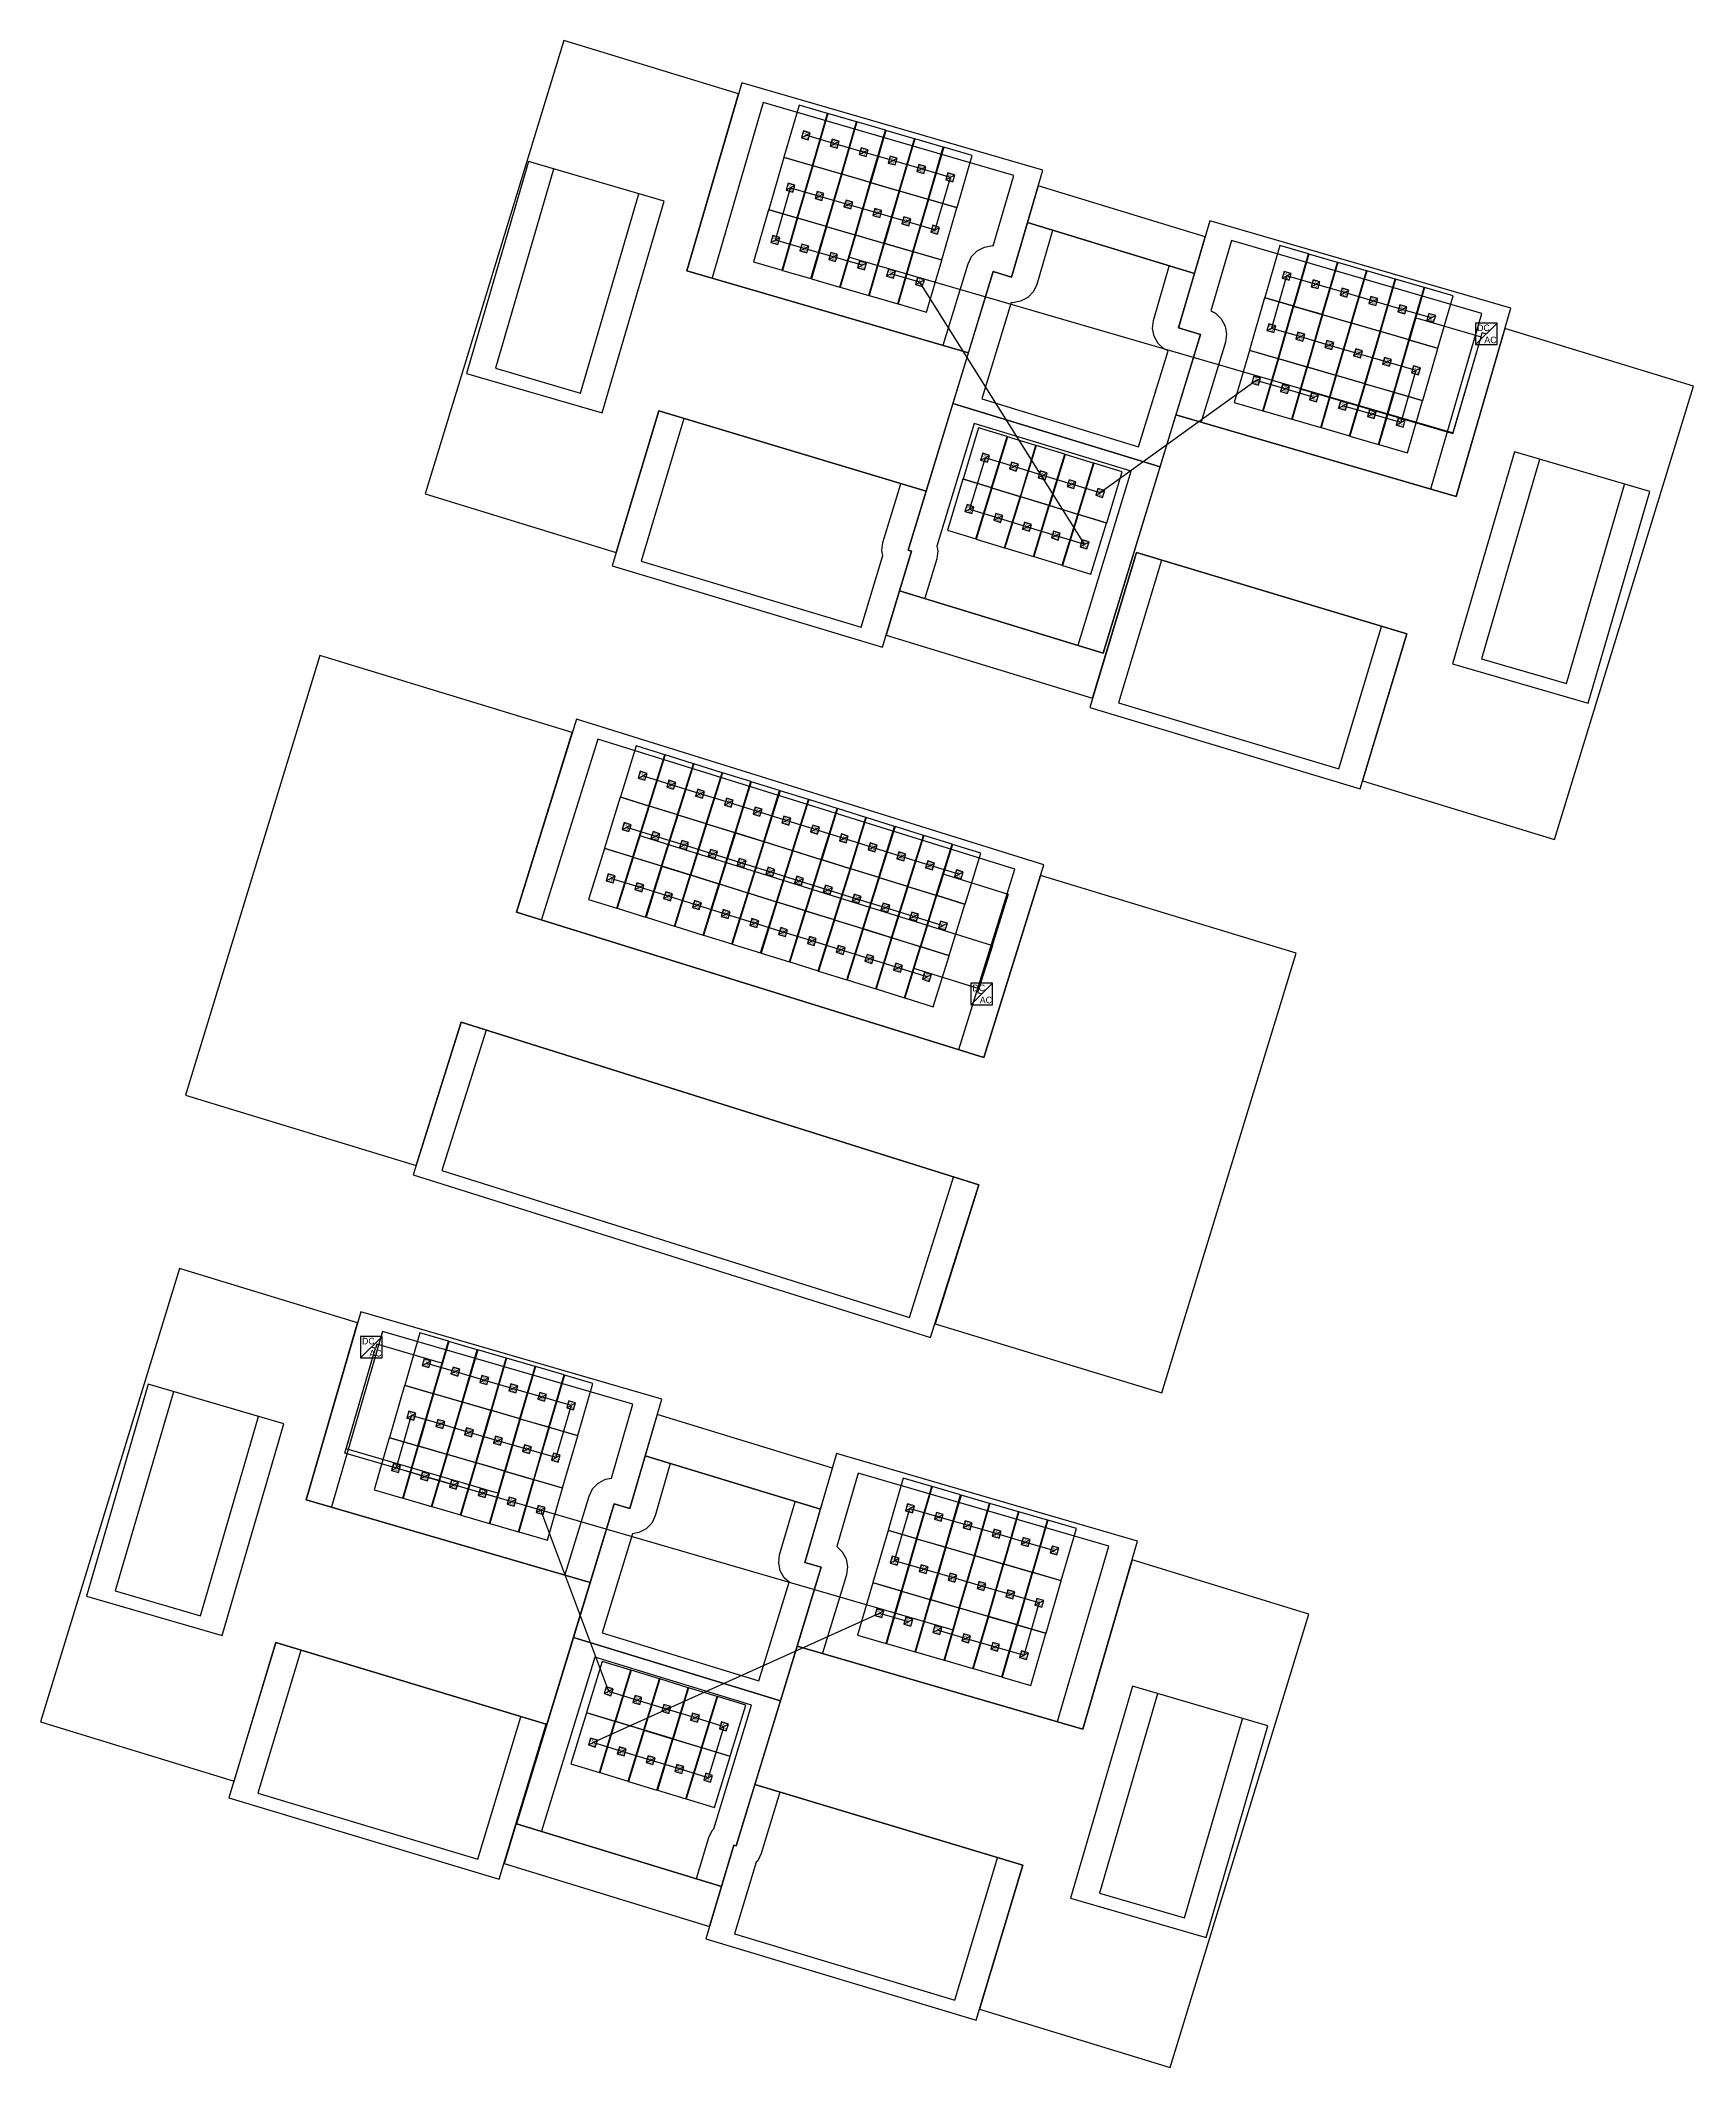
# Model space of a CAD drawing. Header units: feet. Extents: x -156 to 33, y -117 to 115.
import ezdxf

# ---------------------------------------------------------------- set-up
doc = ezdxf.new("R2010")
doc.units = ezdxf.units.FT
for name, color, linetype in [('Buildings', 7, 'CONTINUOUS'), ('Connections', 7, 'CONTINUOUS'), ('Inverters', 7, 'CONTINUOUS'), ('Modules', 7, 'CONTINUOUS'), ('Setbacks', 7, 'CONTINUOUS'), ('Strings', 7, 'CONTINUOUS')]:
    doc.layers.add(name, color=color, linetype=linetype)

msp = doc.modelspace()

# ---------------------------------------------------------------- linework, layer by layer
at = {"layer": 'Buildings', "color": 252}
for p, q in [((-96.2, 115.01), (-112.06, 63.19)), ((-76.26, 108.9), (-96.2, 115.01)), ((-75.89, 110.18), (-82.14, 88.69)), ((-82.14, 88.69), (-76.26, 108.9)), ((-41.5, 100.18), (-75.89, 110.18)), ((-100.24, 101.18), (-107.31, 76.97)), ((-84.75, 96.66), (-100.24, 101.18)), ((-45.05, 87.97), (-41.5, 100.18)), ((-42.01, 98.42), (-43.24, 94.21)), ((-22.94, 92.58), (-42.01, 98.42)), ((-91.82, 72.45), (-84.75, 96.66)), ((-43.24, 94.21), (-45.05, 87.97)), ((-43.24, 94.21), (-24.17, 88.38)), ((-24.17, 88.38), (-43.24, 94.21)), ((-22.41, 94.42), (-25.97, 82.17)), ((11.98, 84.42), (-22.41, 94.42)), ((-24.17, 88.38), (-22.94, 92.58)), ((-49.99, 79.33), (-82.14, 88.69)), ((-82.14, 88.69), (-49.99, 79.33)), ((-47.15, 88.6), (-51.76, 73.53)), ((-49.99, 79.33), (-47.15, 88.6)), ((-47.15, 88.6), (-45.05, 87.97)), ((-45.05, 87.97), (-47.15, 88.6)), ((-25.97, 82.17), (-24.17, 88.38)), ((5.73, 62.92), (11.98, 84.42)), ((-28.09, 66.3), (-23.47, 81.43)), ((-23.47, 81.43), (-26.28, 72.23)), ((-25.97, 82.17), (-23.47, 81.43)), ((-23.47, 81.43), (-25.97, 82.17)), ((11.3, 82.1), (5.73, 62.92)), ((32.85, 75.51), (11.3, 82.1)), ((-54.82, 63.51), (-49.99, 79.33)), ((-107.31, 76.97), (-91.82, 72.45)), ((16.99, 23.69), (32.85, 75.51)), ((-85.35, 72.71), (-90.69, 54.98)), ((-90.23, 56.51), (-85.35, 72.71)), ((-85.35, 72.71), (-54.82, 63.51)), ((-54.82, 63.51), (-85.35, 72.71)), ((-51.76, 73.53), (-56.88, 56.77)), ((-51.76, 73.53), (-28.09, 66.3)), ((-28.09, 66.3), (-51.76, 73.53)), ((-26.28, 72.23), (-34.6, 45.01)), ((5.73, 62.92), (-26.28, 72.23)), ((-26.28, 72.23), (5.73, 62.92)), ((12.39, 68), (5.32, 43.79)), ((27.87, 63.48), (12.39, 68)), ((-34.6, 45.01), (-28.09, 66.3)), ((-112.06, 63.19), (-90.23, 56.51)), ((-56.88, 56.77), (-54.82, 63.51)), ((20.81, 39.27), (27.87, 63.48)), ((-59.79, 45.67), (-56.49, 56.65)), ((-56.49, 56.65), (-57.85, 52.12)), ((-56.49, 56.65), (-56.88, 56.77)), ((-56.88, 56.77), (-56.49, 56.65)), ((-30.79, 56.52), (-36.13, 38.79)), ((-35.81, 39.85), (-30.79, 56.52)), ((-30.79, 56.52), (0.1, 47.21)), ((0.1, 47.21), (-30.79, 56.52)), ((-90.69, 54.98), (-59.79, 45.67)), ((-57.85, 52.12), (-59.37, 47.06)), ((-34.6, 45.01), (-57.85, 52.12)), ((-57.85, 52.12), (-34.6, 45.01)), ((-59.37, 47.06), (-35.81, 39.85)), ((-5.23, 29.48), (0.1, 47.21)), ((0.1, 47.21), (-4.96, 30.41)), ((-124.09, 44.74), (-139.42, -5.5)), ((-95.24, 35.94), (-124.09, 44.74)), ((5.32, 43.79), (20.81, 39.27)), ((-94.77, 37.45), (-101.63, 15.42)), ((-41.37, 20.81), (-94.77, 37.45)), ((-36.13, 38.79), (-5.23, 29.48)), ((-101.63, 15.42), (-95.24, 35.94)), ((-4.96, 30.41), (16.99, 23.69)), ((-48.23, -1.22), (-41.37, 20.81)), ((-41.74, 19.61), (-48.23, -1.22)), ((-12.54, 10.7), (-41.74, 19.61)), ((-48.23, -1.22), (-101.63, 15.42)), ((-101.63, 15.42), (-48.23, -1.22)), ((-27.87, -39.54), (-12.54, 10.7)), ((-107.94, 2.85), (-113.43, -14.61)), ((-113.09, -13.53), (-107.94, 2.85)), ((-107.94, 2.85), (-48.81, -15.75)), ((-48.81, -15.75), (-107.94, 2.85)), ((-139.42, -5.5), (-113.09, -13.53)), ((-113.43, -14.61), (-54.3, -33.21)), ((-54.3, -33.21), (-48.81, -15.75)), ((-48.81, -15.75), (-53.8, -31.63)), ((-140.13, -25.3), (-155.99, -77.11)), ((-119.78, -31.53), (-140.13, -25.3)), ((-119.41, -30.25), (-125.66, -51.74)), ((-125.66, -51.74), (-119.78, -31.53)), ((-85.02, -40.25), (-119.41, -30.25)), ((-53.8, -31.63), (-27.87, -39.54)), ((-143.68, -38.53), (-150.75, -62.74)), ((-128.2, -43.05), (-143.68, -38.53)), ((-88.66, -52.74), (-85.02, -40.25)), ((-135.26, -67.26), (-128.2, -43.05)), ((-85.54, -42.01), (-86.9, -46.71)), ((-65.53, -48.13), (-85.54, -42.01)), ((-86.9, -46.71), (-88.66, -52.74)), ((-86.9, -46.71), (-66.9, -52.82)), ((-66.9, -52.82), (-86.9, -46.71)), ((-65.05, -46.46), (-68.67, -58.9)), ((-66.9, -52.82), (-65.53, -48.13)), ((-30.66, -56.46), (-65.05, -46.46)), ((-93.2, -61.18), (-125.66, -51.74)), ((-125.66, -51.74), (-93.2, -61.18)), ((-90.46, -52.2), (-95.12, -67.47)), ((-93.2, -61.18), (-90.46, -52.2)), ((-90.46, -52.2), (-88.66, -52.74)), ((-88.66, -52.74), (-90.46, -52.2)), ((-68.67, -58.9), (-66.9, -52.82)), ((-36.91, -77.95), (-30.66, -56.46)), ((-71.46, -74.7), (-66.8, -59.45)), ((-66.8, -59.45), (-69.55, -68.46)), ((-68.67, -58.9), (-66.8, -59.45)), ((-66.8, -59.45), (-68.67, -58.9)), ((-31.29, -58.61), (-36.91, -77.95)), ((-11.08, -64.8), (-31.29, -58.61)), ((-101.63, -88.76), (-93.2, -61.18)), ((-150.75, -62.74), (-135.26, -67.26)), ((-26.94, -116.61), (-11.08, -64.8)), ((-129.13, -68.07), (-134.47, -85.8)), ((-133.89, -83.88), (-129.13, -68.07)), ((-129.13, -68.07), (-98.24, -77.37)), ((-98.24, -77.37), (-129.13, -68.07)), ((-95.12, -67.47), (-101.63, -88.76)), ((-95.12, -67.47), (-71.46, -74.7)), ((-71.46, -74.7), (-95.12, -67.47)), ((-69.55, -68.46), (-74.38, -84.27)), ((-36.91, -77.95), (-69.55, -68.46)), ((-69.55, -68.46), (-36.91, -77.95)), ((-31.25, -73.05), (-38.32, -97.26)), ((-15.77, -77.57), (-31.25, -73.05)), ((-76.52, -91.28), (-71.46, -74.7)), ((-155.99, -77.11), (-133.89, -83.88)), ((-103.58, -95.1), (-98.24, -77.37)), ((-98.24, -77.37), (-103.04, -93.32)), ((-22.83, -101.78), (-15.77, -77.57)), ((-74.38, -84.27), (-76.52, -91.28)), ((-74.38, -84.27), (-43.76, -93.49)), ((-43.76, -93.49), (-74.38, -84.27)), ((-134.47, -85.8), (-103.58, -95.1)), ((-78.19, -95.92), (-101.63, -88.76)), ((-101.63, -88.76), (-78.19, -95.92)), ((-76.77, -91.21), (-79.99, -101.91)), ((-78.19, -95.92), (-76.77, -91.21)), ((-76.52, -91.28), (-76.77, -91.21)), ((-76.77, -91.21), (-76.52, -91.28)), ((-103.04, -93.32), (-79.57, -100.5)), ((-49.1, -111.22), (-43.76, -93.49)), ((-43.76, -93.49), (-48.72, -109.95)), ((-79.57, -100.5), (-78.19, -95.92)), ((-38.32, -97.26), (-22.83, -101.78)), ((-79.99, -101.91), (-49.1, -111.22)), ((-48.72, -109.95), (-26.94, -116.61))]:
    msp.add_line(p, q, dxfattribs=at)
at = {"layer": 'Connections', "color": 91}
for p, q in [((-63.79, 89.8), (-63.65, 90.28)), ((-63.65, 90.28), (-63.18, 90.14)), ((-63.18, 90.14), (5.39, 70.19)), ((1.24, 83.8), (1.1, 83.33)), ((1.1, 83.33), (1.57, 83.19)), ((1.57, 83.19), (8.58, 81.15)), ((5.37, 70.12), (8.58, 81.15)), ((5.39, 70.19), (8.58, 81.15)), ((8.58, 81.15), (8.72, 81.63)), ((8.58, 81.15), (8.72, 81.63)), ((8.58, 81.15), (8.72, 81.63)), ((8.58, 81.15), (8.58, 81.15)), ((8.72, 81.63), (9.19, 81.49)), ((8.72, 81.63), (9.19, 81.49)), ((8.72, 81.63), (9.19, 81.49)), ((-12.15, 74.71), (-12.02, 75.18)), ((-12.02, 75.18), (-11.54, 75.04)), ((-11.54, 75.04), (5.37, 70.12)), ((-87.4, 24.62), (-87.54, 24.15)), ((-87.54, 24.15), (-87.07, 24)), ((-87.07, 24), (-47.25, 11.6)), ((-52.72, 20.24), (-52.87, 19.77)), ((-52.87, 19.77), (-52.4, 19.62)), ((-52.4, 19.62), (-45.43, 17.45)), ((-45.43, 17.45), (-48.79, 6.68)), ((-47.25, 11.6), (-48.79, 6.68)), ((-56.37, 8.53), (-56.22, 9)), ((-56.22, 9), (-55.75, 8.85)), ((-55.75, 8.85), (-48.79, 6.68)), ((-48.79, 6.68), (-48.93, 6.21)), ((-48.79, 6.68), (-48.93, 6.21)), ((-48.79, 6.68), (-48.93, 6.21)), ((-48.93, 6.21), (-48.46, 6.06)), ((-48.93, 6.21), (-48.46, 6.06)), ((-48.93, 6.21), (-48.46, 6.06)), ((-48.79, 6.68), (-48.79, 6.68)), ((-117.73, -34.44), (-118.2, -34.3)), ((-117.73, -34.44), (-118.2, -34.3)), ((-117.73, -34.44), (-118.2, -34.3)), ((-117.86, -34.91), (-117.73, -34.44)), ((-117.86, -34.91), (-117.73, -34.44)), ((-117.59, -33.97), (-117.73, -34.44)), ((-110.58, -36), (-117.59, -33.96)), ((-117.59, -33.96), (-117.59, -33.97)), ((-121.21, -46.43), (-117.86, -34.91)), ((-121.07, -45.94), (-117.86, -34.91)), ((-110.11, -36.14), (-110.58, -36)), ((-110.24, -36.61), (-110.11, -36.14)), ((-104.15, -50.86), (-121.07, -45.94)), ((-52.22, -66.49), (-121.21, -46.43)), ((-103.68, -51), (-104.15, -50.86)), ((-103.82, -51.47), (-103.68, -51)), ((-51.75, -66.63), (-52.22, -66.49)), ((-51.89, -67.1), (-51.75, -66.63))]:
    msp.add_line(p, q, dxfattribs=at)
at = {"layer": 'Inverters'}
for p, q in [((10.42, 82.72), (7.96, 82.72)), ((7.96, 82.72), (7.96, 80.26)), ((7.96, 80.26), (10.42, 82.72)), ((10.42, 80.26), (10.42, 82.72)), ((7.96, 80.26), (10.42, 80.26)), ((-47.23, 7.29), (-49.69, 7.29)), ((-49.69, 7.29), (-49.69, 4.83)), ((-49.69, 4.83), (-47.23, 7.29)), ((-47.23, 4.83), (-47.23, 7.29)), ((-49.69, 4.83), (-47.23, 4.83)), ((-116.97, -33.07), (-119.43, -33.07)), ((-119.43, -33.07), (-119.43, -35.53)), ((-119.43, -35.53), (-116.97, -33.07)), ((-116.97, -35.53), (-116.97, -33.07)), ((-119.43, -35.53), (-116.97, -35.53))]:
    msp.add_line(p, q, dxfattribs=at)
at = {"layer": 'Modules', "color": 254}
for p, q in [((-69.33, 107.62), (-71.06, 101.68)), ((-66.07, 106.67), (-69.33, 107.62)), ((-67.8, 100.73), (-66.07, 106.67)), ((-66.03, 106.66), (-67.76, 100.72)), ((-62.76, 105.71), (-66.03, 106.66)), ((-68.84, 104.68), (-69.07, 103.9)), ((-69.07, 103.9), (-68.05, 104.46)), ((-68.05, 104.46), (-68.84, 104.68)), ((-68.28, 103.67), (-68.05, 104.46)), ((-64.49, 99.77), (-62.76, 105.71)), ((-62.72, 105.7), (-64.45, 99.76)), ((-59.46, 104.75), (-62.72, 105.7)), ((-61.19, 98.81), (-59.46, 104.75)), ((-59.42, 104.74), (-61.15, 98.8)), ((-56.15, 103.79), (-59.42, 104.74)), ((-69.07, 103.9), (-68.28, 103.67)), ((-65.54, 103.72), (-65.77, 102.94)), ((-65.77, 102.94), (-64.75, 103.49)), ((-65.77, 102.94), (-64.98, 102.71)), ((-64.75, 103.49), (-65.54, 103.72)), ((-64.98, 102.71), (-64.75, 103.49)), ((-62.24, 102.76), (-62.46, 101.98)), ((-62.46, 101.98), (-61.45, 102.53)), ((-62.46, 101.98), (-61.68, 101.75)), ((-61.45, 102.53), (-62.24, 102.76)), ((-61.68, 101.75), (-61.45, 102.53)), ((-57.88, 97.85), (-56.15, 103.79)), ((-56.12, 103.78), (-57.85, 97.83)), ((-52.85, 102.83), (-56.12, 103.78)), ((-54.58, 96.89), (-52.85, 102.83)), ((-52.81, 102.82), (-54.54, 96.87)), ((-49.55, 101.87), (-52.81, 102.82)), ((-71.07, 101.64), (-72.8, 95.69)), ((-67.81, 100.69), (-71.07, 101.64)), ((-71.06, 101.68), (-67.8, 100.73)), ((-69.54, 94.74), (-67.81, 100.69)), ((-67.77, 100.68), (-69.5, 94.73)), ((-64.5, 99.73), (-67.77, 100.68)), ((-67.76, 100.72), (-64.49, 99.77)), ((-66.23, 93.78), (-64.5, 99.73)), ((-64.46, 99.72), (-66.19, 93.77)), ((-61.2, 98.77), (-64.46, 99.72)), ((-64.45, 99.76), (-61.19, 98.81)), ((-58.93, 101.8), (-59.16, 101.01)), ((-59.16, 101.01), (-58.14, 101.57)), ((-59.16, 101.01), (-58.37, 100.79)), ((-58.14, 101.57), (-58.93, 101.8)), ((-58.37, 100.79), (-58.14, 101.57)), ((-55.63, 100.84), (-55.86, 100.05)), ((-55.86, 100.05), (-54.84, 100.61)), ((-55.86, 100.05), (-55.07, 99.83)), ((-54.84, 100.61), (-55.63, 100.84)), ((-55.07, 99.83), (-54.84, 100.61)), ((-52.32, 99.88), (-52.55, 99.09)), ((-52.55, 99.09), (-51.54, 99.65)), ((-51.54, 99.65), (-52.32, 99.88)), ((-51.77, 98.86), (-51.54, 99.65)), ((-51.28, 95.92), (-49.55, 101.87)), ((-70.58, 98.7), (-70.81, 97.91)), ((-70.81, 97.91), (-69.8, 98.47)), ((-70.81, 97.91), (-70.03, 97.68)), ((-69.8, 98.47), (-70.58, 98.7)), ((-70.03, 97.68), (-69.8, 98.47)), ((-67.28, 97.74), (-67.51, 96.95)), ((-67.51, 96.95), (-66.49, 97.51)), ((-66.49, 97.51), (-67.28, 97.74)), ((-66.72, 96.72), (-66.49, 97.51)), ((-62.93, 92.82), (-61.2, 98.77)), ((-61.16, 98.76), (-62.89, 92.81)), ((-57.9, 97.81), (-61.16, 98.76)), ((-61.15, 98.8), (-57.88, 97.85)), ((-59.63, 91.86), (-57.9, 97.81)), ((-57.86, 97.8), (-59.59, 91.85)), ((-54.59, 96.85), (-57.86, 97.8)), ((-57.85, 97.83), (-54.58, 96.89)), ((-52.55, 99.09), (-51.77, 98.86)), ((-72.81, 95.65), (-74.54, 89.7)), ((-69.55, 94.7), (-72.81, 95.65)), ((-72.8, 95.69), (-69.54, 94.74)), ((-67.51, 96.95), (-66.72, 96.72)), ((-63.97, 96.78), (-64.2, 95.99)), ((-64.2, 95.99), (-63.19, 96.55)), ((-64.2, 95.99), (-63.42, 95.76)), ((-63.19, 96.55), (-63.97, 96.78)), ((-63.42, 95.76), (-63.19, 96.55)), ((-60.67, 95.82), (-60.9, 95.03)), ((-60.9, 95.03), (-59.89, 95.59)), ((-60.9, 95.03), (-60.11, 94.8)), ((-59.89, 95.59), (-60.67, 95.82)), ((-60.11, 94.8), (-59.89, 95.59)), ((-56.32, 90.9), (-54.59, 96.85)), ((-54.55, 96.83), (-56.28, 90.88)), ((-51.29, 95.88), (-54.55, 96.83)), ((-54.54, 96.87), (-51.28, 95.92)), ((-53.02, 89.94), (-51.29, 95.88)), ((-72.32, 92.71), (-72.55, 91.92)), ((-71.54, 92.48), (-72.32, 92.71)), ((-71.28, 88.76), (-69.55, 94.7)), ((-69.51, 94.69), (-71.24, 88.74)), ((-66.25, 93.74), (-69.51, 94.69)), ((-69.5, 94.73), (-66.23, 93.78)), ((-67.98, 87.8), (-66.25, 93.74)), ((-66.21, 93.73), (-67.93, 87.78)), ((-62.94, 92.78), (-66.21, 93.73)), ((-66.19, 93.77), (-62.93, 92.82)), ((-64.67, 86.83), (-62.94, 92.78)), ((-62.9, 92.77), (-64.63, 86.82)), ((-59.64, 91.82), (-62.9, 92.77)), ((-62.89, 92.81), (-59.63, 91.86)), ((-57.37, 94.86), (-57.6, 94.07)), ((-57.6, 94.07), (-56.58, 94.63)), ((-57.6, 94.07), (-56.81, 93.84)), ((-56.58, 94.63), (-57.37, 94.86)), ((-56.81, 93.84), (-56.58, 94.63)), ((-54.06, 93.89), (-54.29, 93.1)), ((-54.29, 93.1), (-53.28, 93.66)), ((-54.29, 93.1), (-53.51, 92.88)), ((-53.28, 93.66), (-54.06, 93.89)), ((-53.51, 92.88), (-53.28, 93.66)), ((-72.55, 91.92), (-71.54, 92.48)), ((-72.55, 91.92), (-71.77, 91.7)), ((-71.77, 91.7), (-71.54, 92.48)), ((-69.02, 91.75), (-69.25, 90.96)), ((-69.25, 90.96), (-68.23, 91.52)), ((-69.25, 90.96), (-68.46, 90.73)), ((-68.23, 91.52), (-69.02, 91.75)), ((-68.46, 90.73), (-68.23, 91.52)), ((-65.72, 90.79), (-65.95, 90)), ((-65.95, 90), (-64.93, 90.56)), ((-64.93, 90.56), (-65.72, 90.79)), ((-65.16, 89.77), (-64.93, 90.56)), ((-61.37, 85.87), (-59.64, 91.82)), ((-59.6, 91.81), (-61.33, 85.86)), ((-56.34, 90.86), (-59.6, 91.81)), ((-59.59, 91.85), (-56.32, 90.9)), ((-58.06, 84.91), (-56.34, 90.86)), ((-56.29, 90.85), (-58.02, 84.9)), ((-53.03, 89.9), (-56.29, 90.85)), ((-56.28, 90.88), (-53.02, 89.94)), ((-14.39, 91.57), (-16.12, 85.63)), ((-11.13, 90.62), (-14.39, 91.57)), ((-12.86, 84.68), (-11.13, 90.62)), ((-11.09, 90.61), (-12.82, 84.66)), ((-7.83, 89.66), (-11.09, 90.61)), ((-74.54, 89.7), (-71.28, 88.76)), ((-71.24, 88.74), (-67.98, 87.8)), ((-65.95, 90), (-65.16, 89.77)), ((-62.41, 89.83), (-62.64, 89.04)), ((-62.64, 89.04), (-61.63, 89.6)), ((-62.64, 89.04), (-61.85, 88.81)), ((-61.63, 89.6), (-62.41, 89.83)), ((-61.85, 88.81), (-61.63, 89.6)), ((-59.11, 88.87), (-59.34, 88.08)), ((-59.34, 88.08), (-58.32, 88.64)), ((-59.34, 88.08), (-58.55, 87.85)), ((-58.32, 88.64), (-59.11, 88.87)), ((-58.55, 87.85), (-58.32, 88.64)), ((-54.76, 83.95), (-53.03, 89.9)), ((-13.91, 88.63), (-14.13, 87.85)), ((-14.13, 87.85), (-13.12, 88.4)), ((-13.12, 88.4), (-13.91, 88.63)), ((-13.35, 87.62), (-13.12, 88.4)), ((-9.56, 83.72), (-7.83, 89.66)), ((-7.79, 89.65), (-9.52, 83.7)), ((-4.52, 88.7), (-7.79, 89.65)), ((-6.25, 82.76), (-4.52, 88.7)), ((-4.48, 88.69), (-6.21, 82.74)), ((-1.22, 87.74), (-4.48, 88.69)), ((-67.93, 87.78), (-64.67, 86.83)), ((-64.63, 86.82), (-61.37, 85.87)), ((-61.33, 85.86), (-58.06, 84.91)), ((-55.81, 87.91), (-56.04, 87.12)), ((-56.04, 87.12), (-55.02, 87.68)), ((-56.04, 87.12), (-55.25, 86.89)), ((-55.02, 87.68), (-55.81, 87.91)), ((-55.25, 86.89), (-55.02, 87.68)), ((-14.13, 87.85), (-13.35, 87.62)), ((-10.6, 87.67), (-10.83, 86.88)), ((-10.83, 86.88), (-9.82, 87.44)), ((-10.83, 86.88), (-10.04, 86.66)), ((-9.82, 87.44), (-10.6, 87.67)), ((-10.04, 86.66), (-9.82, 87.44)), ((-7.3, 86.71), (-7.53, 85.92)), ((-7.53, 85.92), (-6.51, 86.48)), ((-7.53, 85.92), (-6.74, 85.69)), ((-6.51, 86.48), (-7.3, 86.71)), ((-6.74, 85.69), (-6.51, 86.48)), ((-3.99, 85.75), (-4.22, 84.96)), ((-3.21, 85.52), (-3.99, 85.75)), ((-2.95, 81.79), (-1.22, 87.74)), ((-1.18, 87.73), (-2.91, 81.78)), ((2.08, 86.78), (-1.18, 87.73)), ((0.35, 80.83), (2.08, 86.78)), ((2.12, 86.77), (0.4, 80.82)), ((5.39, 85.82), (2.12, 86.77)), ((3.66, 79.87), (5.39, 85.82)), ((-58.02, 84.9), (-54.76, 83.95)), ((-16.14, 85.59), (-17.87, 79.64)), ((-12.87, 84.64), (-16.14, 85.59)), ((-16.12, 85.63), (-12.86, 84.68)), ((-14.6, 78.69), (-12.87, 84.64)), ((-12.83, 84.63), (-14.56, 78.68)), ((-9.57, 83.68), (-12.83, 84.63)), ((-12.82, 84.66), (-9.56, 83.72)), ((-11.3, 77.73), (-9.57, 83.68)), ((-9.53, 83.66), (-11.26, 77.71)), ((-6.26, 82.71), (-9.53, 83.66)), ((-9.52, 83.7), (-6.25, 82.76)), ((-4.22, 84.96), (-3.21, 85.52)), ((-4.22, 84.96), (-3.44, 84.73)), ((-3.44, 84.73), (-3.21, 85.52)), ((-0.69, 84.79), (-0.92, 84)), ((-0.92, 84), (0.1, 84.56)), ((-0.92, 84), (-0.13, 83.77)), ((0.1, 84.56), (-0.69, 84.79)), ((-0.13, 83.77), (0.1, 84.56)), ((2.61, 83.83), (2.38, 83.04)), ((2.38, 83.04), (3.4, 83.6)), ((3.4, 83.6), (2.61, 83.83)), ((3.17, 82.81), (3.4, 83.6)), ((-15.65, 82.65), (-15.88, 81.86)), ((-15.88, 81.86), (-14.86, 82.42)), ((-15.88, 81.86), (-15.09, 81.63)), ((-14.86, 82.42), (-15.65, 82.65)), ((-15.09, 81.63), (-14.86, 82.42)), ((-12.34, 81.69), (-12.57, 80.9)), ((-12.57, 80.9), (-11.56, 81.46)), ((-11.56, 81.46), (-12.34, 81.69)), ((-11.78, 80.67), (-11.56, 81.46)), ((-7.99, 76.77), (-6.26, 82.71)), ((-6.22, 82.7), (-7.95, 76.75)), ((-2.96, 81.75), (-6.22, 82.7)), ((-6.21, 82.74), (-2.95, 81.79)), ((-4.69, 75.8), (-2.96, 81.75)), ((-2.92, 81.74), (-4.65, 75.79)), ((0.34, 80.79), (-2.92, 81.74)), ((-2.91, 81.78), (0.35, 80.83)), ((2.38, 83.04), (3.17, 82.81)), ((-17.88, 79.6), (-19.61, 73.65)), ((-14.61, 78.65), (-17.88, 79.6)), ((-17.87, 79.64), (-14.6, 78.69)), ((-12.57, 80.9), (-11.78, 80.67)), ((-9.04, 80.72), (-9.27, 79.93)), ((-9.27, 79.93), (-8.25, 80.49)), ((-9.27, 79.93), (-8.48, 79.71)), ((-8.25, 80.49), (-9.04, 80.72)), ((-8.48, 79.71), (-8.25, 80.49)), ((-5.74, 79.76), (-5.97, 78.97)), ((-5.97, 78.97), (-4.95, 79.53)), ((-5.97, 78.97), (-5.18, 78.74)), ((-4.95, 79.53), (-5.74, 79.76)), ((-5.18, 78.74), (-4.95, 79.53)), ((-2.43, 78.8), (-2.66, 78.01)), ((-1.64, 78.57), (-2.43, 78.8)), ((-1.39, 74.84), (0.34, 80.79)), ((0.38, 80.78), (-1.35, 74.83)), ((3.65, 79.83), (0.38, 80.78)), ((0.4, 80.82), (3.66, 79.87)), ((1.92, 73.88), (3.65, 79.83)), ((-17.39, 76.66), (-17.62, 75.87)), ((-16.6, 76.43), (-17.39, 76.66)), ((-16.34, 72.7), (-14.61, 78.65)), ((-14.57, 78.64), (-16.3, 72.69)), ((-11.31, 77.69), (-14.57, 78.64)), ((-14.56, 78.68), (-11.3, 77.73)), ((-13.04, 71.74), (-11.31, 77.69)), ((-11.27, 77.68), (-13, 71.73)), ((-8.01, 76.73), (-11.27, 77.68)), ((-11.26, 77.71), (-7.99, 76.77)), ((-9.73, 70.78), (-8.01, 76.73)), ((-7.96, 76.72), (-9.69, 70.77)), ((-4.7, 75.77), (-7.96, 76.72)), ((-7.95, 76.75), (-4.69, 75.8)), ((-2.66, 78.01), (-1.64, 78.57)), ((-2.66, 78.01), (-1.87, 77.78)), ((-1.87, 77.78), (-1.64, 78.57)), ((0.87, 77.84), (0.64, 77.05)), ((0.64, 77.05), (1.66, 77.61)), ((0.64, 77.05), (1.43, 76.82)), ((1.66, 77.61), (0.87, 77.84)), ((1.43, 76.82), (1.66, 77.61)), ((-17.62, 75.87), (-16.6, 76.43)), ((-17.62, 75.87), (-16.83, 75.64)), ((-16.83, 75.64), (-16.6, 76.43)), ((-14.09, 75.7), (-14.31, 74.91)), ((-14.31, 74.91), (-13.3, 75.47)), ((-14.31, 74.91), (-13.53, 74.68)), ((-13.3, 75.47), (-14.09, 75.7)), ((-13.53, 74.68), (-13.3, 75.47)), ((-10.78, 74.74), (-11.01, 73.95)), ((-11.01, 73.95), (-9.99, 74.51)), ((-9.99, 74.51), (-10.78, 74.74)), ((-10.22, 73.72), (-9.99, 74.51)), ((-6.43, 69.82), (-4.7, 75.77)), ((-4.66, 75.75), (-6.39, 69.81)), ((-1.4, 74.81), (-4.66, 75.75)), ((-4.65, 75.79), (-1.39, 74.84)), ((-3.13, 68.86), (-1.4, 74.81)), ((-1.36, 74.79), (-3.09, 68.85)), ((1.91, 73.84), (-1.36, 74.79)), ((-1.35, 74.83), (1.92, 73.88)), ((-19.61, 73.65), (-16.34, 72.7)), ((-16.3, 72.69), (-13.04, 71.74)), ((-11.01, 73.95), (-10.22, 73.72)), ((-7.48, 73.78), (-7.71, 72.99)), ((-7.71, 72.99), (-6.69, 73.55)), ((-7.71, 72.99), (-6.92, 72.76)), ((-6.69, 73.55), (-7.48, 73.78)), ((-6.92, 72.76), (-6.69, 73.55)), ((-4.17, 72.81), (-4.4, 72.03)), ((-4.4, 72.03), (-3.39, 72.59)), ((-4.4, 72.03), (-3.62, 71.8)), ((-3.39, 72.59), (-4.17, 72.81)), ((-3.62, 71.8), (-3.39, 72.59)), ((-0.87, 71.85), (-1.1, 71.07)), ((-0.08, 71.63), (-0.87, 71.85)), ((0.18, 67.9), (1.91, 73.84)), ((-48.82, 70.74), (-50.6, 64.91)), ((-45.57, 69.75), (-48.82, 70.74)), ((-47.35, 63.92), (-45.57, 69.75)), ((-45.53, 69.73), (-47.31, 63.91)), ((-42.27, 68.74), (-45.53, 69.73)), ((-13, 71.73), (-9.73, 70.78)), ((-9.69, 70.77), (-6.43, 69.82)), ((-6.39, 69.81), (-3.13, 68.86)), ((-1.1, 71.07), (-0.08, 71.63)), ((-1.1, 71.07), (-0.31, 70.84)), ((-0.31, 70.84), (-0.08, 71.63)), ((-48.35, 67.84), (-48.59, 67.06)), ((-48.59, 67.06), (-47.57, 67.6)), ((-47.57, 67.6), (-48.35, 67.84)), ((-47.81, 66.82), (-47.57, 67.6)), ((-44.05, 62.91), (-42.27, 68.74)), ((-42.24, 68.73), (-44.02, 62.9)), ((-38.98, 67.74), (-42.24, 68.73)), ((-40.76, 61.91), (-38.98, 67.74)), ((-38.94, 67.72), (-40.72, 61.89)), ((-35.69, 66.73), (-38.94, 67.72)), ((-3.09, 68.85), (0.18, 67.9)), ((-50.61, 64.87), (-52.39, 59.05)), ((-47.36, 63.88), (-50.61, 64.87)), ((-50.6, 64.91), (-47.35, 63.92)), ((-48.59, 67.06), (-47.81, 66.82)), ((-45.06, 66.84), (-45.3, 66.05)), ((-45.3, 66.05), (-44.28, 66.6)), ((-45.3, 66.05), (-44.52, 65.81)), ((-44.28, 66.6), (-45.06, 66.84)), ((-44.52, 65.81), (-44.28, 66.6)), ((-41.77, 65.83), (-42.01, 65.05)), ((-42.01, 65.05), (-40.99, 65.59)), ((-42.01, 65.05), (-41.23, 64.81)), ((-40.99, 65.59), (-41.77, 65.83)), ((-41.23, 64.81), (-40.99, 65.59)), ((-37.47, 60.9), (-35.69, 66.73)), ((-35.65, 66.72), (-37.43, 60.89)), ((-32.4, 65.72), (-35.65, 66.72)), ((-34.18, 59.9), (-32.4, 65.72)), ((-49.14, 58.05), (-47.36, 63.88)), ((-47.32, 63.87), (-49.1, 58.04)), ((-44.07, 62.88), (-47.32, 63.87)), ((-47.31, 63.91), (-44.05, 62.91)), ((-45.85, 57.05), (-44.07, 62.88)), ((-44.03, 62.86), (-45.81, 57.03)), ((-40.78, 61.87), (-44.03, 62.86)), ((-44.02, 62.9), (-40.76, 61.91)), ((-38.48, 64.82), (-38.72, 64.04)), ((-38.72, 64.04), (-37.7, 64.58)), ((-38.72, 64.04), (-37.94, 63.8)), ((-37.7, 64.58), (-38.48, 64.82)), ((-37.94, 63.8), (-37.7, 64.58)), ((-35.19, 63.82), (-35.43, 63.04)), ((-35.43, 63.04), (-34.41, 63.58)), ((-35.43, 63.04), (-34.65, 62.8)), ((-34.41, 63.58), (-35.19, 63.82)), ((-34.65, 62.8), (-34.41, 63.58)), ((-50.14, 61.98), (-50.38, 61.19)), ((-50.38, 61.19), (-49.36, 61.74)), ((-50.38, 61.19), (-49.6, 60.95)), ((-49.36, 61.74), (-50.14, 61.98)), ((-49.6, 60.95), (-49.36, 61.74)), ((-46.85, 60.97), (-47.09, 60.19)), ((-47.09, 60.19), (-46.07, 60.73)), ((-46.07, 60.73), (-46.85, 60.97)), ((-46.31, 59.95), (-46.07, 60.73)), ((-42.56, 56.04), (-40.78, 61.87)), ((-40.74, 61.86), (-42.52, 56.03)), ((-37.49, 60.86), (-40.74, 61.86)), ((-40.72, 61.89), (-37.47, 60.9)), ((-39.27, 55.04), (-37.49, 60.86)), ((-37.45, 60.85), (-39.23, 55.02)), ((-34.19, 59.86), (-37.45, 60.85)), ((-37.43, 60.89), (-34.18, 59.9)), ((-52.39, 59.05), (-49.14, 58.05)), ((-49.1, 58.04), (-45.85, 57.05)), ((-47.09, 60.19), (-46.31, 59.95)), ((-43.56, 59.96), (-43.8, 59.18)), ((-43.8, 59.18), (-42.78, 59.72)), ((-43.8, 59.18), (-43.02, 58.94)), ((-42.78, 59.72), (-43.56, 59.96)), ((-43.02, 58.94), (-42.78, 59.72)), ((-40.27, 58.96), (-40.51, 58.17)), ((-40.51, 58.17), (-39.49, 58.72)), ((-40.51, 58.17), (-39.73, 57.93)), ((-39.49, 58.72), (-40.27, 58.96)), ((-39.73, 57.93), (-39.49, 58.72)), ((-36.98, 57.95), (-37.22, 57.17)), ((-36.2, 57.71), (-36.98, 57.95)), ((-35.98, 54.03), (-34.19, 59.86)), ((-45.81, 57.03), (-42.56, 56.04)), ((-42.52, 56.03), (-39.27, 55.04)), ((-37.22, 57.17), (-36.2, 57.71)), ((-37.22, 57.17), (-36.44, 56.93)), ((-36.44, 56.93), (-36.2, 57.71)), ((-39.23, 55.02), (-35.98, 54.03)), ((-87.93, 34.4), (-89.74, 28.58)), ((-84.68, 33.39), (-87.93, 34.4)), ((-86.5, 27.57), (-84.68, 33.39)), ((-84.64, 33.38), (-86.46, 27.56)), ((-81.4, 32.37), (-84.64, 33.38)), ((-87.48, 31.5), (-87.73, 30.72)), ((-87.73, 30.72), (-86.7, 31.25)), ((-87.73, 30.72), (-86.94, 30.47)), ((-86.7, 31.25), (-87.48, 31.5)), ((-86.94, 30.47), (-86.7, 31.25)), ((-84.2, 30.48), (-84.44, 29.69)), ((-84.44, 29.69), (-83.41, 30.23)), ((-83.41, 30.23), (-84.2, 30.48)), ((-83.66, 29.45), (-83.41, 30.23)), ((-83.21, 26.55), (-81.4, 32.37)), ((-81.36, 32.35), (-83.17, 26.54)), ((-78.11, 31.34), (-81.36, 32.35)), ((-79.93, 25.53), (-78.11, 31.34)), ((-78.08, 31.33), (-79.89, 25.51)), ((-74.83, 30.32), (-78.08, 31.33)), ((-76.64, 24.5), (-74.83, 30.32)), ((-74.79, 30.31), (-76.6, 24.49)), ((-71.55, 29.29), (-74.79, 30.31)), ((-89.76, 28.54), (-91.57, 22.73)), ((-86.51, 27.53), (-89.76, 28.54)), ((-89.74, 28.58), (-86.5, 27.57)), ((-84.44, 29.69), (-83.66, 29.45)), ((-80.91, 29.45), (-81.16, 28.67)), ((-81.16, 28.67), (-80.13, 29.21)), ((-81.16, 28.67), (-80.37, 28.43)), ((-80.13, 29.21), (-80.91, 29.45)), ((-80.37, 28.43), (-80.13, 29.21)), ((-77.63, 28.43), (-77.87, 27.65)), ((-77.87, 27.65), (-76.85, 28.19)), ((-76.85, 28.19), (-77.63, 28.43)), ((-77.09, 27.4), (-76.85, 28.19)), ((-73.36, 23.48), (-71.55, 29.29)), ((-71.51, 29.28), (-73.32, 23.47)), ((-68.26, 28.27), (-71.51, 29.28)), ((-70.07, 22.45), (-68.26, 28.27)), ((-68.22, 28.26), (-70.03, 22.44)), ((-64.98, 27.25), (-68.22, 28.26)), ((-89.31, 25.64), (-89.55, 24.86)), ((-88.53, 25.4), (-89.31, 25.64)), ((-88.32, 21.72), (-86.51, 27.53)), ((-86.47, 27.52), (-88.28, 21.7)), ((-83.23, 26.51), (-86.47, 27.52)), ((-86.46, 27.56), (-83.21, 26.55)), ((-85.04, 20.69), (-83.23, 26.51)), ((-83.19, 26.5), (-85, 20.68)), ((-79.94, 25.49), (-83.19, 26.5)), ((-83.17, 26.54), (-79.93, 25.53)), ((-81.75, 19.67), (-79.94, 25.49)), ((-79.89, 25.51), (-76.64, 24.5)), ((-77.87, 27.65), (-77.09, 27.4)), ((-74.34, 27.4), (-74.59, 26.62)), ((-74.59, 26.62), (-73.56, 27.16)), ((-74.59, 26.62), (-73.8, 26.38)), ((-73.56, 27.16), (-74.34, 27.4)), ((-73.8, 26.38), (-73.56, 27.16)), ((-71.06, 26.38), (-71.3, 25.6)), ((-71.3, 25.6), (-70.28, 26.14)), ((-71.3, 25.6), (-70.52, 25.36)), ((-70.28, 26.14), (-71.06, 26.38)), ((-70.52, 25.36), (-70.28, 26.14)), ((-66.79, 21.43), (-64.98, 27.25)), ((-64.94, 27.24), (-66.75, 21.42)), ((-61.69, 26.23), (-64.94, 27.24)), ((-63.5, 20.41), (-61.69, 26.23)), ((-61.65, 26.21), (-63.46, 20.4)), ((-58.41, 25.2), (-61.65, 26.21)), ((-89.55, 24.86), (-88.53, 25.4)), ((-89.55, 24.86), (-88.77, 24.62)), ((-88.77, 24.62), (-88.53, 25.4)), ((-86.02, 24.62), (-86.27, 23.84)), ((-86.27, 23.84), (-85.24, 24.37)), ((-86.27, 23.84), (-85.48, 23.59)), ((-85.24, 24.37), (-86.02, 24.62)), ((-85.48, 23.59), (-85.24, 24.37)), ((-82.74, 23.6), (-82.98, 22.81)), ((-82.98, 22.81), (-81.96, 23.35)), ((-81.96, 23.35), (-82.74, 23.6)), ((-82.2, 22.57), (-81.96, 23.35)), ((-79.9, 25.47), (-81.71, 19.66)), ((-76.66, 24.46), (-79.9, 25.47)), ((-78.47, 18.65), (-76.66, 24.46)), ((-76.61, 24.45), (-78.43, 18.63)), ((-73.37, 23.44), (-76.61, 24.45)), ((-76.6, 24.49), (-73.36, 23.48)), ((-75.18, 17.62), (-73.37, 23.44)), ((-73.33, 23.43), (-75.14, 17.61)), ((-70.08, 22.42), (-73.33, 23.43)), ((-73.32, 23.47), (-70.07, 22.45)), ((-67.77, 25.36), (-68.02, 24.58)), ((-68.02, 24.58), (-66.99, 25.12)), ((-68.02, 24.58), (-67.24, 24.33)), ((-66.99, 25.12), (-67.77, 25.36)), ((-67.24, 24.33), (-66.99, 25.12)), ((-64.49, 24.34), (-64.73, 23.55)), ((-64.73, 23.55), (-63.71, 24.09)), ((-64.73, 23.55), (-63.95, 23.31)), ((-63.71, 24.09), (-64.49, 24.34)), ((-63.95, 23.31), (-63.71, 24.09)), ((-61.21, 23.31), (-61.45, 22.53)), ((-60.42, 23.07), (-61.21, 23.31)), ((-60.22, 19.39), (-58.41, 25.2)), ((-58.37, 25.19), (-60.18, 19.37)), ((-55.12, 24.18), (-58.37, 25.19)), ((-56.93, 18.36), (-55.12, 24.18)), ((-55.08, 24.17), (-56.89, 18.35)), ((-51.83, 23.16), (-55.08, 24.17)), ((-91.58, 22.69), (-93.39, 16.87)), ((-88.33, 21.68), (-91.58, 22.69)), ((-91.57, 22.73), (-88.32, 21.72)), ((-90.14, 15.86), (-88.33, 21.68)), ((-88.29, 21.66), (-90.11, 15.85)), ((-85.05, 20.65), (-88.29, 21.66)), ((-88.28, 21.7), (-85.04, 20.69)), ((-82.98, 22.81), (-82.2, 22.57)), ((-79.45, 22.57), (-79.7, 21.79)), ((-79.7, 21.79), (-78.67, 22.33)), ((-79.7, 21.79), (-78.92, 21.55)), ((-78.67, 22.33), (-79.45, 22.57)), ((-78.92, 21.55), (-78.67, 22.33)), ((-76.17, 21.55), (-76.41, 20.77)), ((-76.41, 20.77), (-75.38, 21.31)), ((-75.38, 21.31), (-76.17, 21.55)), ((-75.63, 20.52), (-75.38, 21.31)), ((-71.9, 16.6), (-70.08, 22.42)), ((-70.04, 22.41), (-71.86, 16.59)), ((-66.8, 21.39), (-70.04, 22.41)), ((-70.03, 22.44), (-66.79, 21.43)), ((-68.61, 15.58), (-66.8, 21.39)), ((-66.76, 21.38), (-68.57, 15.56)), ((-63.51, 20.37), (-66.76, 21.38)), ((-66.75, 21.42), (-63.5, 20.41)), ((-61.45, 22.53), (-60.42, 23.07)), ((-61.45, 22.53), (-60.67, 22.29)), ((-60.67, 22.29), (-60.42, 23.07)), ((-57.92, 22.29), (-58.16, 21.51)), ((-58.16, 21.51), (-57.14, 22.05)), ((-58.16, 21.51), (-57.38, 21.26)), ((-57.14, 22.05), (-57.92, 22.29)), ((-57.38, 21.26), (-57.14, 22.05)), ((-54.63, 21.27), (-54.88, 20.48)), ((-54.88, 20.48), (-53.85, 21.02)), ((-53.85, 21.02), (-54.63, 21.27)), ((-54.09, 20.24), (-53.85, 21.02)), ((-53.65, 17.34), (-51.83, 23.16)), ((-51.8, 23.14), (-53.61, 17.33)), ((-48.55, 22.13), (-51.8, 23.14)), ((-50.36, 16.32), (-48.55, 22.13)), ((-91.13, 19.79), (-91.38, 19)), ((-91.38, 19), (-90.35, 19.54)), ((-91.38, 19), (-90.59, 18.76)), ((-90.35, 19.54), (-91.13, 19.79)), ((-90.59, 18.76), (-90.35, 19.54)), ((-87.85, 18.76), (-88.09, 17.98)), ((-87.06, 18.52), (-87.85, 18.76)), ((-86.86, 14.84), (-85.05, 20.65)), ((-85.01, 20.64), (-86.82, 14.82)), ((-81.76, 19.63), (-85.01, 20.64)), ((-85, 20.68), (-81.75, 19.67)), ((-83.58, 13.81), (-81.76, 19.63)), ((-81.72, 19.62), (-83.54, 13.8)), ((-78.48, 18.61), (-81.72, 19.62)), ((-81.71, 19.66), (-78.47, 18.65)), ((-80.29, 12.79), (-78.48, 18.61)), ((-78.44, 18.6), (-80.25, 12.78)), ((-75.19, 17.59), (-78.44, 18.6)), ((-78.43, 18.63), (-75.18, 17.62)), ((-76.41, 20.77), (-75.63, 20.52)), ((-72.88, 20.53), (-73.13, 19.74)), ((-73.13, 19.74), (-72.1, 20.28)), ((-73.13, 19.74), (-72.34, 19.5)), ((-72.1, 20.28), (-72.88, 20.53)), ((-72.34, 19.5), (-72.1, 20.28)), ((-69.6, 19.51), (-69.84, 18.72)), ((-69.84, 18.72), (-68.81, 19.26)), ((-69.84, 18.72), (-69.06, 18.48)), ((-68.81, 19.26), (-69.6, 19.51)), ((-69.06, 18.48), (-68.81, 19.26)), ((-65.33, 14.55), (-63.51, 20.37)), ((-63.47, 20.36), (-65.29, 14.54)), ((-60.23, 19.35), (-63.47, 20.36)), ((-63.46, 20.4), (-60.22, 19.39)), ((-62.04, 13.53), (-60.23, 19.35)), ((-60.19, 19.33), (-62, 13.52)), ((-56.95, 18.32), (-60.19, 19.33)), ((-60.18, 19.37), (-56.93, 18.36)), ((-54.88, 20.48), (-54.09, 20.24)), ((-51.35, 20.24), (-51.59, 19.46)), ((-51.59, 19.46), (-50.57, 20)), ((-51.59, 19.46), (-50.81, 19.22)), ((-50.57, 20), (-51.35, 20.24)), ((-50.81, 19.22), (-50.57, 20)), ((-93.39, 16.87), (-90.14, 15.86)), ((-88.09, 17.98), (-87.06, 18.52)), ((-88.09, 17.98), (-87.31, 17.74)), ((-87.31, 17.74), (-87.06, 18.52)), ((-84.56, 17.74), (-84.81, 16.96)), ((-84.81, 16.96), (-83.78, 17.5)), ((-84.81, 16.96), (-84.02, 16.71)), ((-83.78, 17.5), (-84.56, 17.74)), ((-84.02, 16.71), (-83.78, 17.5)), ((-81.28, 16.72), (-81.52, 15.94)), ((-81.52, 15.94), (-80.49, 16.47)), ((-80.49, 16.47), (-81.28, 16.72)), ((-80.74, 15.69), (-80.49, 16.47)), ((-77.01, 11.77), (-75.19, 17.59)), ((-75.15, 17.57), (-76.97, 11.75)), ((-71.91, 16.56), (-75.15, 17.57)), ((-75.14, 17.61), (-71.9, 16.6)), ((-73.72, 10.74), (-71.91, 16.56)), ((-71.87, 16.55), (-73.68, 10.73)), ((-68.62, 15.54), (-71.87, 16.55)), ((-71.86, 16.59), (-68.61, 15.58)), ((-66.31, 18.48), (-66.56, 17.7)), ((-66.56, 17.7), (-65.53, 18.23)), ((-66.56, 17.7), (-65.77, 17.45)), ((-65.53, 18.23), (-66.31, 18.48)), ((-65.77, 17.45), (-65.53, 18.23)), ((-63.03, 17.46), (-63.27, 16.67)), ((-63.27, 16.67), (-62.24, 17.21)), ((-63.27, 16.67), (-62.49, 16.43)), ((-62.24, 17.21), (-63.03, 17.46)), ((-62.49, 16.43), (-62.24, 17.21)), ((-59.74, 16.43), (-59.99, 15.65)), ((-58.96, 16.19), (-59.74, 16.43)), ((-58.76, 12.51), (-56.95, 18.32)), ((-56.91, 18.31), (-58.72, 12.49)), ((-53.66, 17.3), (-56.91, 18.31)), ((-56.89, 18.35), (-53.65, 17.34)), ((-55.47, 11.48), (-53.66, 17.3)), ((-53.62, 17.29), (-55.43, 11.47)), ((-50.38, 16.28), (-53.62, 17.29)), ((-53.61, 17.33), (-50.36, 16.32)), ((-52.19, 10.46), (-50.38, 16.28)), ((-90.11, 15.85), (-86.86, 14.84)), ((-86.82, 14.82), (-83.58, 13.81)), ((-81.52, 15.94), (-80.74, 15.69)), ((-77.99, 15.7), (-78.24, 14.91)), ((-78.24, 14.91), (-77.21, 15.45)), ((-78.24, 14.91), (-77.45, 14.67)), ((-77.21, 15.45), (-77.99, 15.7)), ((-77.45, 14.67), (-77.21, 15.45)), ((-74.71, 14.67), (-74.95, 13.89)), ((-74.95, 13.89), (-73.92, 14.43)), ((-73.92, 14.43), (-74.71, 14.67)), ((-74.17, 13.64), (-73.92, 14.43)), ((-70.44, 9.72), (-68.62, 15.54)), ((-68.59, 15.52), (-70.4, 9.71)), ((-65.34, 14.51), (-68.59, 15.52)), ((-68.57, 15.56), (-65.33, 14.55)), ((-67.15, 8.7), (-65.34, 14.51)), ((-65.3, 14.5), (-67.11, 8.68)), ((-62.05, 13.49), (-65.3, 14.5)), ((-65.29, 14.54), (-62.04, 13.53)), ((-59.99, 15.65), (-58.96, 16.19)), ((-59.99, 15.65), (-59.2, 15.41)), ((-59.2, 15.41), (-58.96, 16.19)), ((-56.46, 15.41), (-56.7, 14.63)), ((-56.7, 14.63), (-55.68, 15.17)), ((-56.7, 14.63), (-55.92, 14.38)), ((-55.68, 15.17), (-56.46, 15.41)), ((-55.92, 14.38), (-55.68, 15.17)), ((-53.17, 14.39), (-53.42, 13.61)), ((-53.42, 13.61), (-52.39, 14.14)), ((-52.39, 14.14), (-53.17, 14.39)), ((-52.63, 13.36), (-52.39, 14.14)), ((-83.54, 13.8), (-80.29, 12.79)), ((-80.25, 12.78), (-77.01, 11.77)), ((-76.97, 11.75), (-73.72, 10.74)), ((-74.95, 13.89), (-74.17, 13.64)), ((-71.42, 13.65), (-71.67, 12.86)), ((-71.67, 12.86), (-70.64, 13.4)), ((-71.67, 12.86), (-70.88, 12.62)), ((-70.64, 13.4), (-71.42, 13.65)), ((-70.88, 12.62), (-70.64, 13.4)), ((-68.14, 12.62), (-68.38, 11.84)), ((-68.38, 11.84), (-67.36, 12.38)), ((-68.38, 11.84), (-67.6, 11.6)), ((-67.36, 12.38), (-68.14, 12.62)), ((-67.6, 11.6), (-67.36, 12.38)), ((-64.85, 11.6), (-65.09, 10.82)), ((-64.07, 11.36), (-64.85, 11.6)), ((-63.86, 7.67), (-62.05, 13.49)), ((-62.01, 13.48), (-63.83, 7.66)), ((-58.77, 12.47), (-62.01, 13.48)), ((-62, 13.52), (-58.76, 12.51)), ((-60.58, 6.65), (-58.77, 12.47)), ((-58.73, 12.46), (-60.54, 6.64)), ((-55.48, 11.45), (-58.73, 12.46)), ((-58.72, 12.49), (-55.47, 11.48)), ((-53.42, 13.61), (-52.63, 13.36)), ((-73.68, 10.73), (-70.44, 9.72)), ((-70.4, 9.71), (-67.15, 8.7)), ((-65.09, 10.82), (-64.07, 11.36)), ((-65.09, 10.82), (-64.31, 10.57)), ((-64.31, 10.57), (-64.07, 11.36)), ((-61.57, 10.58), (-61.81, 9.8)), ((-61.81, 9.8), (-60.78, 10.34)), ((-61.81, 9.8), (-61.03, 9.55)), ((-60.78, 10.34), (-61.57, 10.58)), ((-61.03, 9.55), (-60.78, 10.34)), ((-58.28, 9.56), (-58.53, 8.77)), ((-58.53, 8.77), (-57.5, 9.31)), ((-57.5, 9.31), (-58.28, 9.56)), ((-57.74, 8.53), (-57.5, 9.31)), ((-57.3, 5.63), (-55.48, 11.45)), ((-55.44, 11.43), (-57.26, 5.61)), ((-52.2, 10.42), (-55.44, 11.43)), ((-55.43, 11.47), (-52.19, 10.46)), ((-54.01, 4.6), (-52.2, 10.42)), ((-67.11, 8.68), (-63.86, 7.67)), ((-63.83, 7.66), (-60.58, 6.65)), ((-58.53, 8.77), (-57.74, 8.53)), ((-55, 8.53), (-55.24, 7.75)), ((-55.24, 7.75), (-54.21, 8.29)), ((-55.24, 7.75), (-54.46, 7.5)), ((-54.21, 8.29), (-55, 8.53)), ((-54.46, 7.5), (-54.21, 8.29)), ((-60.54, 6.64), (-57.3, 5.63)), ((-57.26, 5.61), (-54.01, 4.6)), ((-112.66, -32.68), (-114.39, -38.63)), ((-109.4, -33.63), (-112.66, -32.68)), ((-111.13, -39.58), (-109.4, -33.63)), ((-109.36, -33.64), (-111.09, -39.59)), ((-106.1, -34.59), (-109.36, -33.64)), ((-107.82, -40.54), (-106.1, -34.59)), ((-106.05, -34.61), (-107.78, -40.55)), ((-102.79, -35.56), (-106.05, -34.61)), ((-112.18, -35.62), (-112.4, -36.41)), ((-112.4, -36.41), (-111.39, -35.85)), ((-112.4, -36.41), (-111.62, -36.64)), ((-111.39, -35.85), (-112.18, -35.62)), ((-111.62, -36.64), (-111.39, -35.85)), ((-108.87, -36.58), (-109.1, -37.37)), ((-109.1, -37.37), (-108.08, -36.81)), ((-108.08, -36.81), (-108.87, -36.58)), ((-108.31, -37.6), (-108.08, -36.81)), ((-104.52, -41.5), (-102.79, -35.56)), ((-102.75, -35.57), (-104.48, -41.52)), ((-99.49, -36.52), (-102.75, -35.57)), ((-101.22, -42.46), (-99.49, -36.52)), ((-99.45, -36.53), (-101.18, -42.48)), ((-96.18, -37.48), (-99.45, -36.53)), ((-114.4, -38.67), (-116.13, -44.62)), ((-111.14, -39.62), (-114.4, -38.67)), ((-114.39, -38.63), (-111.13, -39.58)), ((-109.1, -37.37), (-108.31, -37.6)), ((-105.57, -37.55), (-105.8, -38.34)), ((-105.8, -38.34), (-104.78, -37.78)), ((-105.8, -38.34), (-105.01, -38.56)), ((-104.78, -37.78), (-105.57, -37.55)), ((-105.01, -38.56), (-104.78, -37.78)), ((-102.26, -38.51), (-102.49, -39.3)), ((-102.49, -39.3), (-101.48, -38.74)), ((-102.49, -39.3), (-101.71, -39.52)), ((-101.48, -38.74), (-102.26, -38.51)), ((-101.71, -39.52), (-101.48, -38.74)), ((-97.91, -43.43), (-96.18, -37.48)), ((-96.14, -37.49), (-97.87, -43.44)), ((-92.88, -38.44), (-96.14, -37.49)), ((-94.61, -44.39), (-92.88, -38.44)), ((-113.92, -41.61), (-114.14, -42.4)), ((-113.13, -41.84), (-113.92, -41.61)), ((-112.87, -45.57), (-111.14, -39.62)), ((-111.1, -39.63), (-112.83, -45.58)), ((-107.83, -40.58), (-111.1, -39.63)), ((-111.09, -39.59), (-107.82, -40.54)), ((-109.56, -46.53), (-107.83, -40.58)), ((-107.8, -40.59), (-109.53, -46.54)), ((-104.53, -41.54), (-107.8, -40.59)), ((-107.78, -40.55), (-104.52, -41.5)), ((-106.26, -47.49), (-104.53, -41.54)), ((-104.49, -41.55), (-106.22, -47.5)), ((-101.23, -42.5), (-104.49, -41.55)), ((-104.48, -41.52), (-101.22, -42.46)), ((-98.96, -39.47), (-99.19, -40.26)), ((-99.19, -40.26), (-98.17, -39.7)), ((-99.19, -40.26), (-98.4, -40.49)), ((-98.17, -39.7), (-98.96, -39.47)), ((-98.4, -40.49), (-98.17, -39.7)), ((-95.66, -40.43), (-95.88, -41.22)), ((-95.88, -41.22), (-94.87, -40.66)), ((-95.88, -41.22), (-95.1, -41.45)), ((-94.87, -40.66), (-95.66, -40.43)), ((-95.1, -41.45), (-94.87, -40.66)), ((-114.14, -42.4), (-113.13, -41.84)), ((-114.14, -42.4), (-113.36, -42.63)), ((-113.36, -42.63), (-113.13, -41.84)), ((-110.61, -42.57), (-110.84, -43.36)), ((-110.84, -43.36), (-109.82, -42.8)), ((-110.84, -43.36), (-110.05, -43.59)), ((-109.82, -42.8), (-110.61, -42.57)), ((-110.05, -43.59), (-109.82, -42.8)), ((-107.31, -43.53), (-107.54, -44.32)), ((-107.54, -44.32), (-106.52, -43.76)), ((-106.52, -43.76), (-107.31, -43.53)), ((-106.75, -44.55), (-106.52, -43.76)), ((-102.96, -48.45), (-101.23, -42.5)), ((-101.19, -42.52), (-102.92, -48.46)), ((-97.92, -43.46), (-101.19, -42.52)), ((-101.18, -42.48), (-97.91, -43.43)), ((-99.65, -49.41), (-97.92, -43.46)), ((-97.89, -43.48), (-99.62, -49.42)), ((-94.62, -44.42), (-97.89, -43.48)), ((-97.87, -43.44), (-94.61, -44.39)), ((-116.15, -44.66), (-117.88, -50.61)), ((-112.88, -45.61), (-116.15, -44.66)), ((-116.13, -44.62), (-112.87, -45.57)), ((-114.61, -51.56), (-112.88, -45.61)), ((-112.84, -45.62), (-114.57, -51.57)), ((-109.58, -46.57), (-112.84, -45.62)), ((-112.83, -45.58), (-109.56, -46.53)), ((-107.54, -44.32), (-106.75, -44.55)), ((-104, -44.49), (-104.23, -45.28)), ((-104.23, -45.28), (-103.22, -44.72)), ((-104.23, -45.28), (-103.45, -45.51)), ((-103.22, -44.72), (-104, -44.49)), ((-103.45, -45.51), (-103.22, -44.72)), ((-100.7, -45.45), (-100.93, -46.24)), ((-100.93, -46.24), (-99.91, -45.68)), ((-100.93, -46.24), (-100.14, -46.47)), ((-99.91, -45.68), (-100.7, -45.45)), ((-100.14, -46.47), (-99.91, -45.68)), ((-96.35, -50.37), (-94.62, -44.42)), ((-115.66, -47.6), (-115.89, -48.39)), ((-115.89, -48.39), (-114.87, -47.83)), ((-115.89, -48.39), (-115.1, -48.62)), ((-114.87, -47.83), (-115.66, -47.6)), ((-115.1, -48.62), (-114.87, -47.83)), ((-112.35, -48.56), (-112.58, -49.35)), ((-111.57, -48.79), (-112.35, -48.56)), ((-111.31, -52.52), (-109.58, -46.57)), ((-109.54, -46.58), (-111.27, -52.53)), ((-106.27, -47.53), (-109.54, -46.58)), ((-109.53, -46.54), (-106.26, -47.49)), ((-108, -53.48), (-106.27, -47.53)), ((-106.23, -47.54), (-107.96, -53.49)), ((-102.97, -48.49), (-106.23, -47.54)), ((-106.22, -47.5), (-102.96, -48.45)), ((-104.7, -54.44), (-102.97, -48.49)), ((-102.93, -48.5), (-104.66, -54.45)), ((-99.67, -49.45), (-102.93, -48.5)), ((-102.92, -48.46), (-99.65, -49.41)), ((-97.4, -46.42), (-97.63, -47.2)), ((-97.63, -47.2), (-96.61, -46.64)), ((-97.63, -47.2), (-96.84, -47.43)), ((-96.61, -46.64), (-97.4, -46.42)), ((-96.84, -47.43), (-96.61, -46.64)), ((-117.88, -50.61), (-114.61, -51.56)), ((-112.58, -49.35), (-111.57, -48.79)), ((-112.58, -49.35), (-111.8, -49.58)), ((-111.8, -49.58), (-111.57, -48.79)), ((-109.05, -49.52), (-109.28, -50.31)), ((-109.28, -50.31), (-108.26, -49.75)), ((-109.28, -50.31), (-108.49, -50.54)), ((-108.26, -49.75), (-109.05, -49.52)), ((-108.49, -50.54), (-108.26, -49.75)), ((-105.75, -50.48), (-105.98, -51.27)), ((-105.98, -51.27), (-104.96, -50.71)), ((-104.96, -50.71), (-105.75, -50.48)), ((-105.19, -51.5), (-104.96, -50.71)), ((-101.4, -55.4), (-99.67, -49.45)), ((-99.63, -49.46), (-101.35, -55.41)), ((-96.36, -50.41), (-99.63, -49.46)), ((-99.62, -49.42), (-96.35, -50.37)), ((-98.09, -56.36), (-96.36, -50.41)), ((-57.43, -49.28), (-59.16, -55.23)), ((-54.17, -50.23), (-57.43, -49.28)), ((-55.9, -56.18), (-54.17, -50.23)), ((-54.13, -50.24), (-55.86, -56.19)), ((-50.87, -51.19), (-54.13, -50.24)), ((-114.57, -51.57), (-111.31, -52.52)), ((-111.27, -52.53), (-108, -53.48)), ((-105.98, -51.27), (-105.19, -51.5)), ((-102.44, -51.44), (-102.67, -52.23)), ((-102.67, -52.23), (-101.65, -51.67)), ((-102.67, -52.23), (-101.88, -52.46)), ((-101.65, -51.67), (-102.44, -51.44)), ((-101.88, -52.46), (-101.65, -51.67)), ((-99.14, -52.4), (-99.37, -53.19)), ((-99.37, -53.19), (-98.35, -52.63)), ((-99.37, -53.19), (-98.58, -53.42)), ((-98.35, -52.63), (-99.14, -52.4)), ((-98.58, -53.42), (-98.35, -52.63)), ((-56.94, -52.22), (-57.17, -53.01)), ((-57.17, -53.01), (-56.16, -52.45)), ((-57.17, -53.01), (-56.39, -53.24)), ((-56.16, -52.45), (-56.94, -52.22)), ((-56.39, -53.24), (-56.16, -52.45)), ((-53.64, -53.18), (-53.87, -53.97)), ((-52.85, -53.41), (-53.64, -53.18)), ((-52.6, -57.14), (-50.87, -51.19)), ((-50.83, -51.2), (-52.55, -57.15)), ((-47.56, -52.15), (-50.83, -51.2)), ((-49.29, -58.1), (-47.56, -52.15)), ((-47.52, -52.16), (-49.25, -58.11)), ((-44.26, -53.11), (-47.52, -52.16)), ((-45.99, -59.06), (-44.26, -53.11)), ((-44.22, -53.12), (-45.95, -59.07)), ((-40.95, -54.07), (-44.22, -53.12)), ((-107.96, -53.49), (-104.7, -54.44)), ((-104.66, -54.45), (-101.4, -55.4)), ((-101.35, -55.41), (-98.09, -56.36)), ((-59.17, -55.26), (-60.9, -61.21)), ((-55.91, -56.21), (-59.17, -55.26)), ((-59.16, -55.23), (-55.9, -56.18)), ((-53.87, -53.97), (-52.85, -53.41)), ((-53.87, -53.97), (-53.08, -54.2)), ((-53.08, -54.2), (-52.85, -53.41)), ((-50.34, -54.14), (-50.57, -54.93)), ((-50.57, -54.93), (-49.55, -54.37)), ((-50.57, -54.93), (-49.78, -55.16)), ((-49.55, -54.37), (-50.34, -54.14)), ((-49.78, -55.16), (-49.55, -54.37)), ((-47.03, -55.1), (-47.26, -55.89)), ((-47.26, -55.89), (-46.25, -55.33)), ((-46.25, -55.33), (-47.03, -55.1)), ((-46.47, -56.12), (-46.25, -55.33)), ((-42.68, -60.02), (-40.95, -54.07)), ((-40.91, -54.09), (-42.64, -60.03)), ((-37.65, -55.03), (-40.91, -54.09)), ((-39.38, -60.98), (-37.65, -55.03)), ((-57.64, -62.16), (-55.91, -56.21)), ((-55.87, -56.23), (-57.6, -62.17)), ((-52.61, -57.17), (-55.87, -56.23)), ((-55.86, -56.19), (-52.6, -57.14)), ((-54.34, -63.12), (-52.61, -57.17)), ((-52.57, -57.19), (-54.29, -63.14)), ((-49.3, -58.14), (-52.57, -57.19)), ((-52.55, -57.15), (-49.29, -58.1)), ((-47.26, -55.89), (-46.47, -56.12)), ((-43.73, -56.06), (-43.96, -56.85)), ((-43.96, -56.85), (-42.94, -56.29)), ((-43.96, -56.85), (-43.17, -57.08)), ((-42.94, -56.29), (-43.73, -56.06)), ((-43.17, -57.08), (-42.94, -56.29)), ((-40.43, -57.03), (-40.66, -57.81)), ((-40.66, -57.81), (-39.64, -57.25)), ((-40.66, -57.81), (-39.87, -58.04)), ((-39.64, -57.25), (-40.43, -57.03)), ((-39.87, -58.04), (-39.64, -57.25)), ((-58.69, -58.2), (-58.92, -58.99)), ((-58.92, -58.99), (-57.9, -58.43)), ((-58.92, -58.99), (-58.13, -59.22)), ((-57.9, -58.43), (-58.69, -58.2)), ((-58.13, -59.22), (-57.9, -58.43)), ((-55.38, -59.17), (-55.61, -59.95)), ((-55.61, -59.95), (-54.59, -59.39)), ((-55.61, -59.95), (-54.82, -60.18)), ((-54.59, -59.39), (-55.38, -59.17)), ((-54.82, -60.18), (-54.59, -59.39)), ((-52.08, -60.13), (-52.31, -60.92)), ((-51.29, -60.36), (-52.08, -60.13)), ((-51.03, -64.09), (-49.3, -58.14)), ((-49.26, -58.15), (-50.99, -64.1)), ((-46, -59.1), (-49.26, -58.15)), ((-49.25, -58.11), (-45.99, -59.06)), ((-47.73, -65.05), (-46, -59.1)), ((-45.96, -59.11), (-47.69, -65.06)), ((-42.69, -60.06), (-45.96, -59.11)), ((-45.95, -59.07), (-42.68, -60.02)), ((-44.42, -66.01), (-42.69, -60.06)), ((-42.66, -60.07), (-44.39, -66.02)), ((-39.39, -61.02), (-42.66, -60.07)), ((-42.64, -60.03), (-39.38, -60.98)), ((-60.91, -61.25), (-62.64, -67.2)), ((-57.65, -62.2), (-60.91, -61.25)), ((-60.9, -61.21), (-57.64, -62.16)), ((-59.38, -68.15), (-57.65, -62.2)), ((-57.61, -62.22), (-59.34, -68.16)), ((-54.35, -63.16), (-57.61, -62.22)), ((-57.6, -62.17), (-54.34, -63.12)), ((-52.31, -60.92), (-51.29, -60.36)), ((-52.31, -60.92), (-51.52, -61.15)), ((-51.52, -61.15), (-51.29, -60.36)), ((-48.78, -61.09), (-49, -61.88)), ((-49, -61.88), (-47.99, -61.32)), ((-49, -61.88), (-48.22, -62.11)), ((-47.99, -61.32), (-48.78, -61.09)), ((-48.22, -62.11), (-47.99, -61.32)), ((-45.47, -62.05), (-45.7, -62.84)), ((-45.7, -62.84), (-44.68, -62.28)), ((-44.68, -62.28), (-45.47, -62.05)), ((-44.91, -63.07), (-44.68, -62.28)), ((-41.12, -66.97), (-39.39, -61.02)), ((-60.43, -64.19), (-60.66, -64.98)), ((-60.66, -64.98), (-59.64, -64.42)), ((-59.64, -64.42), (-60.43, -64.19)), ((-59.87, -65.21), (-59.64, -64.42)), ((-56.08, -69.11), (-54.35, -63.16)), ((-54.31, -63.18), (-56.04, -69.12)), ((-51.04, -64.12), (-54.31, -63.18)), ((-54.29, -63.14), (-51.03, -64.09)), ((-52.77, -70.07), (-51.04, -64.12)), ((-51, -64.14), (-52.73, -70.08)), ((-47.74, -65.09), (-51, -64.14)), ((-50.99, -64.1), (-47.73, -65.05)), ((-45.7, -62.84), (-44.91, -63.07)), ((-42.17, -63.01), (-42.4, -63.8)), ((-42.4, -63.8), (-41.38, -63.24)), ((-42.4, -63.8), (-41.61, -64.03)), ((-41.38, -63.24), (-42.17, -63.01)), ((-41.61, -64.03), (-41.38, -63.24)), ((-60.66, -64.98), (-59.87, -65.21)), ((-57.12, -65.15), (-57.35, -65.94)), ((-57.35, -65.94), (-56.34, -65.38)), ((-57.35, -65.94), (-56.57, -66.17)), ((-56.34, -65.38), (-57.12, -65.15)), ((-56.57, -66.17), (-56.34, -65.38)), ((-53.82, -66.12), (-54.05, -66.9)), ((-54.05, -66.9), (-53.03, -66.34)), ((-54.05, -66.9), (-53.26, -67.13)), ((-53.03, -66.34), (-53.82, -66.12)), ((-53.26, -67.13), (-53.03, -66.34)), ((-50.52, -67.08), (-50.74, -67.86)), ((-49.73, -67.3), (-50.52, -67.08)), ((-49.47, -71.03), (-47.74, -65.09)), ((-47.7, -65.1), (-49.43, -71.04)), ((-44.44, -66.05), (-47.7, -65.1)), ((-47.69, -65.06), (-44.42, -66.01)), ((-46.17, -71.99), (-44.44, -66.05)), ((-44.4, -66.06), (-46.13, -72)), ((-41.13, -67.01), (-44.4, -66.06)), ((-44.39, -66.02), (-41.12, -66.97)), ((-42.86, -72.95), (-41.13, -67.01)), ((-62.64, -67.2), (-59.38, -68.15)), ((-59.34, -68.16), (-56.08, -69.11)), ((-56.04, -69.12), (-52.77, -70.07)), ((-50.74, -67.86), (-49.73, -67.3)), ((-50.74, -67.86), (-49.96, -68.09)), ((-49.96, -68.09), (-49.73, -67.3)), ((-47.21, -68.04), (-47.44, -68.82)), ((-47.44, -68.82), (-46.43, -68.27)), ((-47.44, -68.82), (-46.65, -69.05)), ((-46.43, -68.27), (-47.21, -68.04)), ((-46.65, -69.05), (-46.43, -68.27)), ((-43.91, -69), (-44.14, -69.78)), ((-44.14, -69.78), (-43.12, -69.23)), ((-43.12, -69.23), (-43.91, -69)), ((-43.35, -70.01), (-43.12, -69.23)), ((-91.82, -70.21), (-93.6, -76.04)), ((-88.57, -71.2), (-91.82, -70.21)), ((-90.35, -77.03), (-88.57, -71.2)), ((-88.53, -71.22), (-90.31, -77.04)), ((-85.28, -72.21), (-88.53, -71.22)), ((-52.73, -70.08), (-49.47, -71.03)), ((-49.43, -71.04), (-46.17, -71.99)), ((-44.14, -69.78), (-43.35, -70.01)), ((-91.36, -73.11), (-91.6, -73.89)), ((-91.6, -73.89), (-90.58, -73.35)), ((-91.6, -73.89), (-90.82, -74.13)), ((-90.58, -73.35), (-91.36, -73.11)), ((-90.82, -74.13), (-90.58, -73.35)), ((-88.07, -74.11), (-88.31, -74.9)), ((-87.29, -74.35), (-88.07, -74.11)), ((-87.06, -78.04), (-85.28, -72.21)), ((-85.24, -72.22), (-87.02, -78.05)), ((-81.99, -73.22), (-85.24, -72.22)), ((-83.77, -79.04), (-81.99, -73.22)), ((-81.95, -73.23), (-83.73, -79.06)), ((-78.7, -74.22), (-81.95, -73.23)), ((-46.13, -72), (-42.86, -72.95)), ((-93.62, -76.08), (-95.4, -81.9)), ((-90.37, -77.07), (-93.62, -76.08)), ((-93.6, -76.04), (-90.35, -77.03)), ((-88.31, -74.9), (-87.29, -74.35)), ((-88.31, -74.9), (-87.53, -75.14)), ((-87.53, -75.14), (-87.29, -74.35)), ((-84.78, -75.12), (-85.02, -75.91)), ((-85.02, -75.91), (-84, -75.36)), ((-85.02, -75.91), (-84.23, -76.15)), ((-84, -75.36), (-84.78, -75.12)), ((-84.23, -76.15), (-84, -75.36)), ((-81.49, -76.13), (-81.73, -76.91)), ((-81.73, -76.91), (-80.7, -76.37)), ((-80.7, -76.37), (-81.49, -76.13)), ((-80.94, -77.15), (-80.7, -76.37)), ((-80.48, -80.05), (-78.7, -74.22)), ((-78.66, -74.23), (-80.44, -80.06)), ((-75.41, -75.23), (-78.66, -74.23)), ((-77.19, -81.05), (-75.41, -75.23)), ((-92.15, -82.9), (-90.37, -77.07)), ((-90.33, -77.08), (-92.11, -82.91)), ((-87.08, -78.07), (-90.33, -77.08)), ((-90.31, -77.04), (-87.06, -78.04)), ((-88.86, -83.9), (-87.08, -78.07)), ((-87.04, -78.09), (-88.82, -83.92)), ((-83.79, -79.08), (-87.04, -78.09)), ((-87.02, -78.05), (-83.77, -79.04)), ((-81.73, -76.91), (-80.94, -77.15)), ((-78.2, -77.13), (-78.44, -77.91)), ((-78.44, -77.91), (-77.41, -77.37)), ((-78.44, -77.91), (-77.65, -78.15)), ((-77.41, -77.37), (-78.2, -77.13)), ((-77.65, -78.15), (-77.41, -77.37)), ((-93.15, -78.97), (-93.39, -79.76)), ((-93.39, -79.76), (-92.37, -79.21)), ((-93.39, -79.76), (-92.61, -80)), ((-92.37, -79.21), (-93.15, -78.97)), ((-92.61, -80), (-92.37, -79.21)), ((-89.86, -79.98), (-90.1, -80.76)), ((-90.1, -80.76), (-89.08, -80.22)), ((-90.1, -80.76), (-89.32, -81)), ((-89.08, -80.22), (-89.86, -79.98)), ((-89.32, -81), (-89.08, -80.22)), ((-86.57, -80.99), (-86.81, -81.77)), ((-85.79, -81.23), (-86.57, -80.99)), ((-85.57, -84.91), (-83.79, -79.08)), ((-83.74, -79.09), (-85.52, -84.92)), ((-80.49, -80.09), (-83.74, -79.09)), ((-83.73, -79.06), (-80.48, -80.05)), ((-82.27, -85.91), (-80.49, -80.09)), ((-80.45, -80.1), (-82.23, -85.92)), ((-77.2, -81.09), (-80.45, -80.1)), ((-80.44, -80.06), (-77.19, -81.05)), ((-95.4, -81.9), (-92.15, -82.9)), ((-92.11, -82.91), (-88.86, -83.9)), ((-86.81, -81.77), (-85.79, -81.23)), ((-86.81, -81.77), (-86.03, -82.01)), ((-86.03, -82.01), (-85.79, -81.23)), ((-83.28, -81.99), (-83.52, -82.78)), ((-83.52, -82.78), (-82.5, -82.23)), ((-83.52, -82.78), (-82.74, -83.02)), ((-82.5, -82.23), (-83.28, -81.99)), ((-82.74, -83.02), (-82.5, -82.23)), ((-79.99, -83), (-80.23, -83.78)), ((-80.23, -83.78), (-79.21, -83.24)), ((-79.21, -83.24), (-79.99, -83)), ((-79.45, -84.02), (-79.21, -83.24)), ((-78.98, -86.92), (-77.2, -81.09)), ((-88.82, -83.92), (-85.57, -84.91)), ((-85.52, -84.92), (-82.27, -85.91)), ((-80.23, -83.78), (-79.45, -84.02)), ((-82.23, -85.92), (-78.98, -86.92))]:
    msp.add_line(p, q, dxfattribs=at)
at = {"layer": 'Setbacks', "color": 2}
for p, q in [((-73.42, 107.92), (-79.25, 87.88)), ((-44.8, 99.59), (-73.42, 107.92)), ((-97.37, 100.31), (-104.01, 77.55)), ((-94.29, 74.72), (-87.65, 97.47)), ((-47.14, 91.56), (-44.8, 99.59)), ((-40.38, 93.3), (-42.17, 87.13)), ((-49.62, 90.31), (-48.97, 90.98)), ((-48.97, 90.98), (-48.14, 91.41)), ((-48.97, 90.98), (-48.97, 90.98)), ((-48.97, 90.98), (-48.97, 90.98)), ((-48.14, 91.41), (-47.22, 91.57)), ((-48.14, 91.41), (-48.14, 91.41)), ((-48.14, 91.41), (-48.14, 91.41)), ((-47.22, 91.57), (-47.22, 91.57)), ((-47.22, 91.57), (-47.22, 91.57)), ((-47.22, 91.57), (-47.14, 91.56)), ((-19.94, 92.16), (-22.28, 84.1)), ((8.68, 83.83), (-19.94, 92.16)), ((-52.86, 80.21), (-50.03, 89.48)), ((-50.03, 89.48), (-49.62, 90.31)), ((-50.03, 89.48), (-50.03, 89.48)), ((-49.62, 90.31), (-49.62, 90.31)), ((-49.62, 90.31), (-49.62, 90.31)), ((-28.85, 83.01), (-27.05, 89.22)), ((-27.05, 89.22), (-27.05, 89.23)), ((-27.05, 89.22), (-27.05, 89.22)), ((-42.56, 86.31), (-43.2, 85.65)), ((-42.17, 87.13), (-42.56, 86.31)), ((-42.56, 86.31), (-42.56, 86.31)), ((-42.56, 86.31), (-42.56, 86.31)), ((-42.17, 87.13), (-42.17, 87.13)), ((-45.09, 85.07), (-48.46, 74.05)), ((-44.94, 85.05), (-45.09, 85.07)), ((-44.02, 85.21), (-44.94, 85.05)), ((-44.94, 85.05), (-44.94, 85.05)), ((-44.94, 85.05), (-44.94, 85.05)), ((-43.2, 85.65), (-44.02, 85.21)), ((-44.02, 85.21), (-44.02, 85.21)), ((-44.02, 85.21), (-44.02, 85.21)), ((-43.2, 85.65), (-43.2, 85.65)), ((-43.2, 85.65), (-43.2, 85.65)), ((-22.28, 84.1), (-21.76, 83.85)), ((-21.76, 83.85), (-21.76, 83.85)), ((-21.76, 83.85), (-21.76, 83.85)), ((-21.76, 83.85), (-21.09, 83.2)), ((2.85, 63.79), (8.68, 83.83)), ((-28.96, 82.11), (-28.85, 83.01)), ((-28.78, 81.21), (-28.96, 82.11)), ((-28.96, 82.11), (-28.96, 82.11)), ((-28.96, 82.11), (-28.96, 82.11)), ((-28.85, 83.01), (-28.85, 83.01)), ((-28.32, 80.4), (-28.78, 81.21)), ((-28.78, 81.21), (-28.78, 81.21)), ((-28.78, 81.21), (-28.78, 81.21)), ((-21.09, 83.2), (-21.09, 83.2)), ((-21.09, 83.2), (-21.09, 83.2)), ((-21.09, 83.2), (-20.64, 82.38)), ((-20.64, 82.38), (-20.64, 82.38)), ((-20.64, 82.38), (-20.64, 82.38)), ((-20.64, 82.38), (-20.48, 81.47)), ((-20.48, 81.47), (-20.6, 80.55)), ((-20.48, 81.47), (-20.48, 81.47)), ((-20.48, 81.47), (-20.48, 81.47)), ((-52.86, 80.2), (-52.86, 80.21)), ((-52.86, 80.21), (-52.86, 80.21)), ((-30.54, 68.58), (-27.18, 79.56)), ((-27.64, 79.77), (-28.32, 80.4)), ((-28.32, 80.4), (-28.32, 80.4)), ((-28.32, 80.4), (-28.32, 80.4)), ((-27.18, 79.56), (-27.64, 79.77)), ((-27.64, 79.77), (-27.64, 79.77)), ((-27.64, 79.77), (-27.64, 79.77)), ((-20.6, 80.55), (-23.39, 71.43)), ((-20.6, 80.55), (-20.6, 80.55)), ((-104.01, 77.55), (-94.29, 74.72)), ((-82.48, 71.81), (-87.39, 55.53)), ((-48.46, 74.05), (-30.54, 68.58)), ((-49.31, 71.26), (-53.6, 57.23)), ((-31.39, 65.79), (-49.31, 71.26)), ((-37.46, 45.92), (-31.39, 65.79)), ((15.26, 67.12), (8.62, 44.37)), ((-59.75, 57.65), (-57.7, 64.35)), ((18.34, 41.53), (24.98, 64.29)), ((-62.24, 47.96), (-59.77, 56.15)), ((-59.88, 56.73), (-59.75, 57.64)), ((-59.77, 56.15), (-59.88, 56.73)), ((-59.88, 56.73), (-59.88, 56.73)), ((-59.88, 56.73), (-59.88, 56.73)), ((-59.75, 57.64), (-59.75, 57.65)), ((-53.61, 55.78), (-54.97, 51.27)), ((-53.49, 56.69), (-53.61, 55.78)), ((-53.61, 55.78), (-53.61, 55.78)), ((-53.6, 57.23), (-53.49, 56.69)), ((-53.49, 56.69), (-53.49, 56.69)), ((-53.49, 56.69), (-53.49, 56.69)), ((-27.92, 55.62), (-32.83, 39.34)), ((-87.39, 55.53), (-62.24, 47.96)), ((-7.68, 31.77), (-2.78, 48.05)), ((8.62, 44.37), (18.34, 41.53)), ((-32.83, 39.34), (-7.68, 31.77)), ((-92.33, 35.16), (-98.75, 14.56)), ((-44.67, 20.31), (-92.33, 35.16)), ((-51.09, -0.29), (-44.67, 20.31)), ((-105.09, 1.92), (-110.13, -14.12)), ((-110.13, -14.12), (-56.73, -30.91)), ((-56.73, -30.91), (-51.68, -14.88)), ((-116.94, -32.51), (-122.77, -52.55)), ((-88.32, -40.83), (-116.94, -32.51)), ((-140.81, -39.4), (-147.45, -62.16)), ((-90.78, -49.28), (-88.32, -40.83)), ((-137.73, -64.99), (-131.09, -42.24)), ((-84.04, -47.61), (-85.78, -53.59)), ((-93.33, -51.33), (-92.93, -50.5)), ((-92.93, -50.5), (-92.92, -50.5)), ((-92.92, -50.5), (-92.28, -49.83)), ((-92.92, -50.5), (-92.92, -50.5)), ((-92.28, -49.83), (-91.45, -49.4)), ((-92.28, -49.83), (-92.28, -49.83)), ((-92.28, -49.83), (-92.28, -49.83)), ((-91.45, -49.4), (-90.78, -49.28)), ((-91.45, -49.4), (-91.45, -49.4)), ((-91.45, -49.4), (-91.45, -49.4)), ((-62.58, -48.72), (-65.02, -57.1)), ((-33.96, -57.05), (-62.58, -48.72)), ((-96.07, -60.3), (-93.33, -51.33)), ((-93.33, -51.33), (-93.33, -51.33)), ((-71.55, -58.05), (-69.78, -51.97)), ((-69.78, -51.97), (-69.78, -51.97)), ((-69.78, -51.97), (-69.78, -51.97)), ((-87.62, -55.5), (-88.37, -55.63)), ((-86.8, -55.07), (-87.62, -55.5)), ((-87.62, -55.5), (-87.62, -55.5)), ((-87.62, -55.5), (-87.62, -55.5)), ((-86.17, -54.41), (-86.8, -55.07)), ((-86.8, -55.07), (-86.8, -55.07)), ((-86.8, -55.07), (-86.8, -55.07)), ((-85.78, -53.59), (-86.17, -54.41)), ((-86.17, -54.41), (-86.17, -54.41)), ((-86.17, -54.41), (-86.17, -54.41)), ((-85.78, -53.59), (-85.78, -53.59)), ((-88.37, -55.63), (-91.83, -66.95)), ((-65.02, -57.1), (-64.41, -57.68)), ((-64.41, -57.68), (-64.41, -57.68)), ((-64.41, -57.68), (-64.41, -57.68)), ((-64.41, -57.68), (-63.97, -58.5)), ((-39.79, -77.08), (-33.96, -57.05)), ((-71.66, -58.96), (-71.55, -58.05)), ((-71.48, -59.86), (-71.66, -58.96)), ((-71.66, -58.96), (-71.66, -58.96)), ((-71.66, -58.96), (-71.66, -58.96)), ((-71.55, -58.05), (-71.55, -58.05)), ((-71.02, -60.66), (-71.48, -59.86)), ((-71.48, -59.86), (-71.48, -59.86)), ((-71.48, -59.86), (-71.48, -59.86)), ((-63.97, -58.5), (-63.97, -58.5)), ((-63.97, -58.5), (-63.97, -58.5)), ((-63.97, -58.5), (-63.8, -59.41)), ((-63.8, -59.41), (-63.93, -60.33)), ((-63.8, -59.41), (-63.8, -59.41)), ((-63.8, -59.41), (-63.8, -59.41)), ((-147.45, -62.16), (-137.73, -64.99)), ((-96.08, -60.31), (-96.07, -60.31)), ((-96.07, -60.31), (-96.07, -60.3)), ((-73.91, -72.43), (-70.47, -61.17)), ((-71.02, -60.67), (-71.02, -60.66)), ((-71.02, -60.66), (-71.02, -60.66)), ((-70.47, -61.17), (-71.02, -60.67)), ((-63.93, -60.33), (-66.66, -69.27)), ((-63.93, -60.33), (-63.93, -60.33)), ((-91.83, -66.95), (-73.91, -72.43)), ((-126.27, -68.97), (-131.17, -85.25)), ((-92.68, -69.74), (-98.75, -89.61)), ((-74.76, -75.22), (-92.68, -69.74)), ((-28.38, -73.92), (-35.02, -96.68)), ((-79.07, -89.34), (-74.76, -75.22)), ((-106.02, -92.82), (-101.12, -76.54)), ((-25.3, -99.51), (-18.66, -76.76)), ((-131.17, -85.25), (-106.02, -92.82)), ((-71.52, -85.16), (-73.65, -92.16)), ((-79.65, -90.34), (-79.25, -89.52)), ((-79.25, -89.52), (-79.07, -89.34)), ((-79.25, -89.52), (-79.25, -89.52)), ((-79.25, -89.52), (-79.25, -89.52)), ((-81.05, -95.01), (-79.65, -90.34)), ((-79.65, -90.34), (-79.65, -90.34)), ((-73.65, -92.16), (-74.06, -92.99)), ((-73.65, -92.16), (-73.65, -92.16)), ((-74.22, -93.16), (-76.69, -101.36)), ((-74.06, -92.99), (-74.22, -93.16)), ((-74.06, -92.99), (-74.06, -92.99)), ((-74.06, -92.99), (-74.06, -92.99)), ((-51.55, -108.93), (-46.65, -92.65)), ((-35.02, -96.68), (-25.3, -99.51)), ((-76.69, -101.36), (-51.55, -108.93))]:
    msp.add_line(p, q, dxfattribs=at)
at = {"layer": 'Strings', "color": 11}
for p, q in [((-65.26, 103.22), (-68.56, 104.18)), ((-61.96, 102.25), (-65.26, 103.22)), ((-58.65, 101.29), (-61.96, 102.25)), ((-55.35, 100.33), (-58.65, 101.29)), ((-52.04, 99.37), (-55.35, 100.33)), ((-72.04, 92.2), (-70.31, 98.19)), ((-70.31, 98.19), (-67, 97.23)), ((-53.78, 93.38), (-52.04, 99.37)), ((-67, 97.23), (-63.7, 96.27)), ((-63.7, 96.27), (-60.39, 95.31)), ((-60.39, 95.31), (-57.09, 94.35)), ((-57.09, 94.35), (-53.78, 93.38)), ((-68.74, 91.24), (-72.04, 92.2)), ((-65.44, 90.28), (-68.74, 91.24)), ((-62.13, 89.32), (-65.44, 90.28)), ((-55.53, 87.4), (-58.83, 88.36)), ((-13.63, 88.12), (-15.37, 82.14)), ((-10.32, 87.16), (-13.63, 88.12)), ((-36.71, 57.44), (-55.53, 87.4)), ((-7.02, 86.2), (-10.32, 87.16)), ((-3.71, 85.24), (-7.02, 86.2)), ((-0.41, 84.28), (-3.71, 85.24)), ((2.89, 83.32), (-0.41, 84.28)), ((-15.37, 82.14), (-12.06, 81.18)), ((-12.06, 81.18), (-8.76, 80.21)), ((-8.76, 80.21), (-5.46, 79.25)), ((-5.46, 79.25), (-2.15, 78.29)), ((-2.15, 78.29), (1.15, 77.33)), ((1.15, 77.33), (-0.59, 71.35)), ((-17.11, 76.15), (-34.92, 63.31)), ((-13.81, 75.19), (-17.11, 76.15)), ((-10.5, 74.23), (-13.81, 75.19)), ((-3.9, 72.31), (-7.2, 73.27)), ((-0.59, 71.35), (-3.9, 72.31)), ((-48.08, 67.33), (-49.87, 61.46)), ((-44.79, 66.32), (-48.08, 67.33)), ((-41.5, 65.32), (-44.79, 66.32)), ((-38.21, 64.31), (-41.5, 65.32)), ((-34.92, 63.31), (-38.21, 64.31)), ((-49.87, 61.46), (-46.58, 60.46)), ((-46.58, 60.46), (-43.29, 59.45)), ((-43.29, 59.45), (-40, 58.45)), ((-40, 58.45), (-36.71, 57.44)), ((-83.93, 29.96), (-87.21, 30.99)), ((-80.64, 28.94), (-83.93, 29.96)), ((-77.36, 27.92), (-80.64, 28.94)), ((-74.07, 26.89), (-77.36, 27.92)), ((-70.79, 25.87), (-74.07, 26.89)), ((-67.5, 24.85), (-70.79, 25.87)), ((-89.04, 25.13), (-85.75, 24.1)), ((-85.75, 24.1), (-82.47, 23.08)), ((-64.22, 23.82), (-67.5, 24.85)), ((-60.94, 22.8), (-64.22, 23.82)), ((-82.47, 23.08), (-79.18, 22.06)), ((-79.18, 22.06), (-75.9, 21.04)), ((-75.9, 21.04), (-72.61, 20.01)), ((-57.65, 21.78), (-60.94, 22.8)), ((-54.36, 20.75), (-57.65, 21.78)), ((-87.58, 18.25), (-90.86, 19.27)), ((-72.61, 20.01), (-69.33, 18.99)), ((-69.33, 18.99), (-66.04, 17.97)), ((-51.08, 19.73), (-54.36, 20.75)), ((-84.29, 17.23), (-87.58, 18.25)), ((-81.01, 16.2), (-84.29, 17.23)), ((-66.04, 17.97), (-62.76, 16.94)), ((-62.76, 16.94), (-59.47, 15.92)), ((-77.72, 15.18), (-81.01, 16.2)), ((-74.44, 14.16), (-77.72, 15.18)), ((-71.15, 13.13), (-74.44, 14.16)), ((-59.47, 15.92), (-56.19, 14.9)), ((-56.19, 14.9), (-52.9, 13.87)), ((-67.87, 12.11), (-71.15, 13.13)), ((-64.58, 11.09), (-67.87, 12.11)), ((-61.3, 10.07), (-64.58, 11.09)), ((-58.01, 9.04), (-61.3, 10.07)), ((-54.73, 8.02), (-58.01, 9.04)), ((-111.9, -36.13), (-108.59, -37.09)), ((-108.59, -37.09), (-105.29, -38.06)), ((-105.29, -38.06), (-101.99, -39.02)), ((-101.99, -39.02), (-98.68, -39.98)), ((-98.68, -39.98), (-95.38, -40.94)), ((-95.38, -40.94), (-97.12, -46.92)), ((-113.64, -42.12), (-115.38, -48.11)), ((-110.33, -43.08), (-113.64, -42.12)), ((-107.03, -44.04), (-110.33, -43.08)), ((-103.73, -45), (-107.03, -44.04)), ((-100.42, -45.96), (-103.73, -45)), ((-97.12, -46.92), (-100.42, -45.96)), ((-115.38, -48.11), (-112.07, -49.07)), ((-112.07, -49.07), (-108.77, -50.03)), ((-105.47, -50.99), (-102.16, -51.95)), ((-102.16, -51.95), (-98.86, -52.91)), ((-98.86, -52.91), (-91.09, -73.62)), ((-58.41, -58.71), (-56.66, -52.73)), ((-56.66, -52.73), (-53.36, -53.69)), ((-53.36, -53.69), (-50.06, -54.65)), ((-50.06, -54.65), (-46.75, -55.61)), ((-46.75, -55.61), (-43.45, -56.57)), ((-43.45, -56.57), (-40.15, -57.53)), ((-55.1, -59.67), (-58.41, -58.71)), ((-51.8, -60.64), (-55.1, -59.67)), ((-48.5, -61.6), (-51.8, -60.64)), ((-45.19, -62.56), (-48.5, -61.6)), ((-92.88, -79.49), (-60.15, -64.7)), ((-60.15, -64.7), (-56.85, -65.66)), ((-41.89, -63.52), (-45.19, -62.56)), ((-43.63, -69.51), (-41.89, -63.52)), ((-53.54, -66.62), (-50.24, -67.58)), ((-50.24, -67.58), (-46.93, -68.54)), ((-46.93, -68.54), (-43.63, -69.51)), ((-91.09, -73.62), (-87.8, -74.63)), ((-87.8, -74.63), (-84.51, -75.63)), ((-84.51, -75.63), (-81.22, -76.64)), ((-81.22, -76.64), (-77.93, -77.64)), ((-77.93, -77.64), (-79.72, -83.51)), ((-89.59, -80.49), (-92.88, -79.49)), ((-86.3, -81.5), (-89.59, -80.49)), ((-83.01, -82.5), (-86.3, -81.5)), ((-79.72, -83.51), (-83.01, -82.5))]:
    msp.add_line(p, q, dxfattribs=at)

# ---------------------------------------------------------------- texts
at = {"layer": 'Inverters'}
for s, p in [('DC', (8.13, 81.8)), ('AC', (8.96, 80.42)), ('DC', (-49.53, 6.37)), ('AC', (-48.69, 4.99)), ('DC', (-119.27, -33.99)), ('AC', (-118.43, -35.37))]:
    msp.add_text(s, height=0.755, dxfattribs=at).set_placement(p)
at = {"layer": 'Modules'}
for rotation, p in [(-16.217, (-68.88, 104.37)), (-16.217, (-68.74, 103.85)), (-16.217, (-65.58, 103.41)), (-16.217, (-65.44, 102.89)), (-16.217, (-62.27, 102.45)), (-16.217, (-62.14, 101.93)), (-16.217, (-58.97, 101.49)), (-16.217, (-58.83, 100.97)), (-16.217, (-55.67, 100.53)), (-16.217, (-55.53, 100.01)), (-16.217, (-52.36, 99.57)), (-16.217, (-70.62, 98.39)), (-16.217, (-70.48, 97.87)), (-16.217, (-67.32, 97.42)), (-16.217, (-52.22, 99.05)), (-16.217, (-67.18, 96.91)), (-16.217, (-64.01, 96.46)), (-16.217, (-63.88, 95.95)), (-16.217, (-60.71, 95.5)), (-16.217, (-60.57, 94.98)), (-16.217, (-57.41, 94.54)), (-16.217, (-57.27, 94.02)), (-16.217, (-54.1, 93.58)), (-16.217, (-53.96, 93.06)), (-16.217, (-72.36, 92.4)), (-16.217, (-72.22, 91.88)), (-16.217, (-69.06, 91.44)), (-16.217, (-68.92, 90.92)), (-16.217, (-65.76, 90.48)), (-16.217, (-65.62, 89.96)), (-16.217, (-62.45, 89.52)), (-16.217, (-62.31, 89)), (-16.217, (-59.15, 88.55)), (-16.217, (-59.01, 88.03)), (-16.217, (-13.94, 88.32)), (-16.217, (-13.81, 87.8)), (-16.217, (-55.85, 87.59)), (-16.217, (-55.71, 87.07)), (-16.217, (-10.64, 87.36)), (-16.217, (-10.5, 86.84)), (-16.217, (-7.34, 86.4)), (-16.217, (-7.2, 85.88)), (-16.217, (-4.03, 85.44)), (-16.217, (-3.89, 84.92)), (-16.217, (-0.73, 84.47)), (-16.217, (-0.59, 83.95)), (-16.217, (2.57, 83.51)), (-16.217, (-15.69, 82.33)), (-16.217, (-15.55, 81.81)), (-16.217, (-12.38, 81.37)), (-16.217, (-12.24, 80.85)), (-16.217, (2.71, 82.99)), (-16.217, (-9.08, 80.41)), (-16.217, (-8.94, 79.89)), (-16.217, (-5.78, 79.45)), (-16.217, (-5.64, 78.93)), (-16.217, (-17.43, 76.35)), (-16.217, (-2.47, 78.49)), (-16.217, (-2.33, 77.97)), (-16.217, (0.83, 77.53)), (-16.217, (0.97, 77.01)), (-16.217, (-17.29, 75.83)), (-16.217, (-14.13, 75.38)), (-16.217, (-13.99, 74.86)), (-16.217, (-10.82, 74.42)), (-16.217, (-10.68, 73.9)), (-16.217, (-7.52, 73.46)), (-16.217, (-7.38, 72.94)), (-16.217, (-4.21, 72.5)), (-16.217, (-4.07, 71.98)), (-16.217, (-0.91, 71.54)), (-16.217, (-0.77, 71.02)), (-16.9862, (-48.4, 67.53)), (-16.9862, (-48.26, 67.01)), (-16.9862, (-45.11, 66.52)), (-16.9862, (-44.97, 66)), (-16.9862, (-41.82, 65.52)), (-16.9862, (-41.68, 65)), (-16.9862, (-38.53, 64.51)), (-16.9862, (-38.39, 63.99)), (-16.9862, (-35.24, 63.51)), (-16.9862, (-35.1, 62.99)), (-16.9862, (-50.19, 61.66)), (-16.9862, (-50.06, 61.14)), (-16.9862, (-46.9, 60.66)), (-16.9862, (-46.77, 60.14)), (-16.9862, (-43.61, 59.65)), (-16.9862, (-43.48, 59.13)), (-16.9862, (-40.32, 58.65)), (-16.9862, (-40.18, 58.13)), (-16.9862, (-37.03, 57.64)), (-16.9862, (-36.89, 57.12)), (-17.3013, (-87.53, 31.19)), (-17.3013, (-87.4, 30.67)), (-17.3013, (-84.24, 30.16)), (-17.3013, (-84.11, 29.64)), (-17.3013, (-80.96, 29.14)), (-17.3013, (-80.83, 28.62)), (-17.3013, (-77.67, 28.12)), (-17.3013, (-77.54, 27.6)), (-17.3013, (-89.35, 25.33)), (-17.3013, (-74.39, 27.09)), (-17.3013, (-74.26, 26.57)), (-17.3013, (-71.1, 26.07)), (-17.3013, (-70.98, 25.55)), (-17.3013, (-89.22, 24.81)), (-17.3013, (-86.07, 24.31)), (-17.3013, (-85.94, 23.78)), (-17.3013, (-82.78, 23.28)), (-17.3013, (-67.82, 25.05)), (-17.3013, (-67.69, 24.53)), (-17.3013, (-64.54, 24.02)), (-17.3013, (-64.41, 23.5)), (-17.3013, (-61.25, 23)), (-17.3013, (-82.65, 22.76)), (-17.3013, (-79.5, 22.26)), (-17.3013, (-79.37, 21.74)), (-17.3013, (-76.21, 21.24)), (-17.3013, (-76.08, 20.72)), (-17.3013, (-61.12, 22.48)), (-17.3013, (-57.97, 21.98)), (-17.3013, (-57.84, 21.46)), (-17.3013, (-54.68, 20.95)), (-17.3013, (-91.18, 19.47)), (-17.3013, (-91.05, 18.95)), (-17.3013, (-87.89, 18.45)), (-17.3013, (-72.93, 20.22)), (-17.3013, (-72.8, 19.69)), (-17.3013, (-69.64, 19.19)), (-17.3013, (-69.51, 18.67)), (-17.3013, (-54.55, 20.43)), (-17.3013, (-51.39, 19.93)), (-17.3013, (-51.26, 19.41)), (-17.3013, (-87.76, 17.93)), (-17.3013, (-84.61, 17.43)), (-17.3013, (-84.48, 16.91)), (-17.3013, (-81.32, 16.41)), (-17.3013, (-66.36, 18.17)), (-17.3013, (-66.23, 17.65)), (-17.3013, (-63.07, 17.14)), (-17.3013, (-62.94, 16.62)), (-17.3013, (-59.79, 16.12)), (-17.3013, (-81.19, 15.88)), (-17.3013, (-78.04, 15.38)), (-17.3013, (-77.91, 14.86)), (-17.3013, (-74.75, 14.36)), (-17.3013, (-74.62, 13.84)), (-17.3013, (-59.66, 15.6)), (-17.3013, (-56.5, 15.1)), (-17.3013, (-56.37, 14.58)), (-17.3013, (-53.22, 14.08)), (-17.3013, (-71.47, 13.33)), (-17.3013, (-71.34, 12.81)), (-17.3013, (-68.18, 12.31)), (-17.3013, (-68.05, 11.79)), (-17.3013, (-53.09, 13.55)), (-17.3013, (-64.9, 11.29)), (-17.3013, (-64.77, 10.77)), (-17.3013, (-61.61, 10.27)), (-17.3013, (-61.48, 9.75)), (-17.3013, (-58.33, 9.24)), (-17.3013, (-58.2, 8.72)), (-17.3013, (-55.04, 8.22)), (-17.3013, (-54.91, 7.7)), (-16.217, (-112.22, -35.94)), (-16.217, (-112.08, -36.45)), (-16.217, (-108.91, -36.9)), (-16.217, (-108.77, -37.42)), (-16.217, (-105.61, -37.86)), (-16.217, (-105.47, -38.38)), (-16.217, (-102.3, -38.82)), (-16.217, (-102.16, -39.34)), (-16.217, (-113.96, -41.92)), (-16.217, (-99, -39.78)), (-16.217, (-98.86, -40.3)), (-16.217, (-95.69, -40.74)), (-16.217, (-95.56, -41.26)), (-16.217, (-113.82, -42.44)), (-16.217, (-110.65, -42.89)), (-16.217, (-110.51, -43.41)), (-16.217, (-107.35, -43.85)), (-16.217, (-107.21, -44.37)), (-16.217, (-104.04, -44.81)), (-16.217, (-103.9, -45.33)), (-16.217, (-100.74, -45.77)), (-16.217, (-100.6, -46.29)), (-16.217, (-115.7, -47.91)), (-16.217, (-115.56, -48.43)), (-16.217, (-112.39, -48.87)), (-16.217, (-97.44, -46.73)), (-16.217, (-97.3, -47.25)), (-16.217, (-112.25, -49.39)), (-16.217, (-109.09, -49.83)), (-16.217, (-108.95, -50.35)), (-16.217, (-105.79, -50.79)), (-16.217, (-105.65, -51.31)), (-16.217, (-102.48, -51.75)), (-16.217, (-102.34, -52.27)), (-16.217, (-99.18, -52.71)), (-16.217, (-99.04, -53.23)), (-16.217, (-56.98, -52.53)), (-16.217, (-56.84, -53.05)), (-16.217, (-53.68, -53.49)), (-16.217, (-53.54, -54.01)), (-16.217, (-50.38, -54.45)), (-16.217, (-50.24, -54.97)), (-16.217, (-47.07, -55.41)), (-16.217, (-46.93, -55.93)), (-16.217, (-43.77, -56.38)), (-16.217, (-43.63, -56.9)), (-16.217, (-40.47, -57.34)), (-16.217, (-40.33, -57.86)), (-16.217, (-58.73, -58.52)), (-16.217, (-58.59, -59.04)), (-16.217, (-55.42, -59.48)), (-16.217, (-55.28, -60)), (-16.217, (-52.12, -60.44)), (-16.217, (-51.98, -60.96)), (-16.217, (-48.82, -61.4)), (-16.217, (-48.68, -61.92)), (-16.217, (-45.51, -62.36)), (-16.217, (-60.47, -64.5)), (-16.217, (-60.33, -65.02)), (-16.217, (-45.37, -62.88)), (-16.217, (-42.21, -63.32)), (-16.217, (-42.07, -63.84)), (-16.217, (-57.16, -65.47)), (-16.217, (-57.03, -65.99)), (-16.217, (-53.86, -66.43)), (-16.217, (-53.72, -66.95)), (-16.217, (-50.55, -67.39)), (-16.217, (-50.42, -67.91)), (-16.217, (-47.25, -68.35)), (-16.217, (-47.11, -68.87)), (-16.217, (-43.95, -69.31)), (-16.217, (-43.81, -69.83)), (-16.9862, (-91.4, -73.42)), (-16.9862, (-91.27, -73.94)), (-16.9862, (-88.11, -74.43)), (-16.9862, (-87.98, -74.95)), (-16.9862, (-84.82, -75.43)), (-16.9862, (-84.69, -75.95)), (-16.9862, (-81.53, -76.44)), (-16.9862, (-81.4, -76.96)), (-16.9862, (-78.24, -77.44)), (-16.9862, (-78.11, -77.96)), (-16.9862, (-93.2, -79.29)), (-16.9862, (-93.07, -79.81)), (-16.9862, (-89.91, -80.29)), (-16.9862, (-89.78, -80.81)), (-16.9862, (-86.62, -81.3)), (-16.9862, (-86.49, -81.82)), (-16.9862, (-83.32, -82.3)), (-16.9862, (-83.19, -82.82)), (-16.9862, (-80.03, -83.31)), (-16.9862, (-79.9, -83.83))]:
    msp.add_text('DC', height=0.262, rotation=rotation, dxfattribs=at).set_placement(p)

doc.saveas('drawing.dxf')
